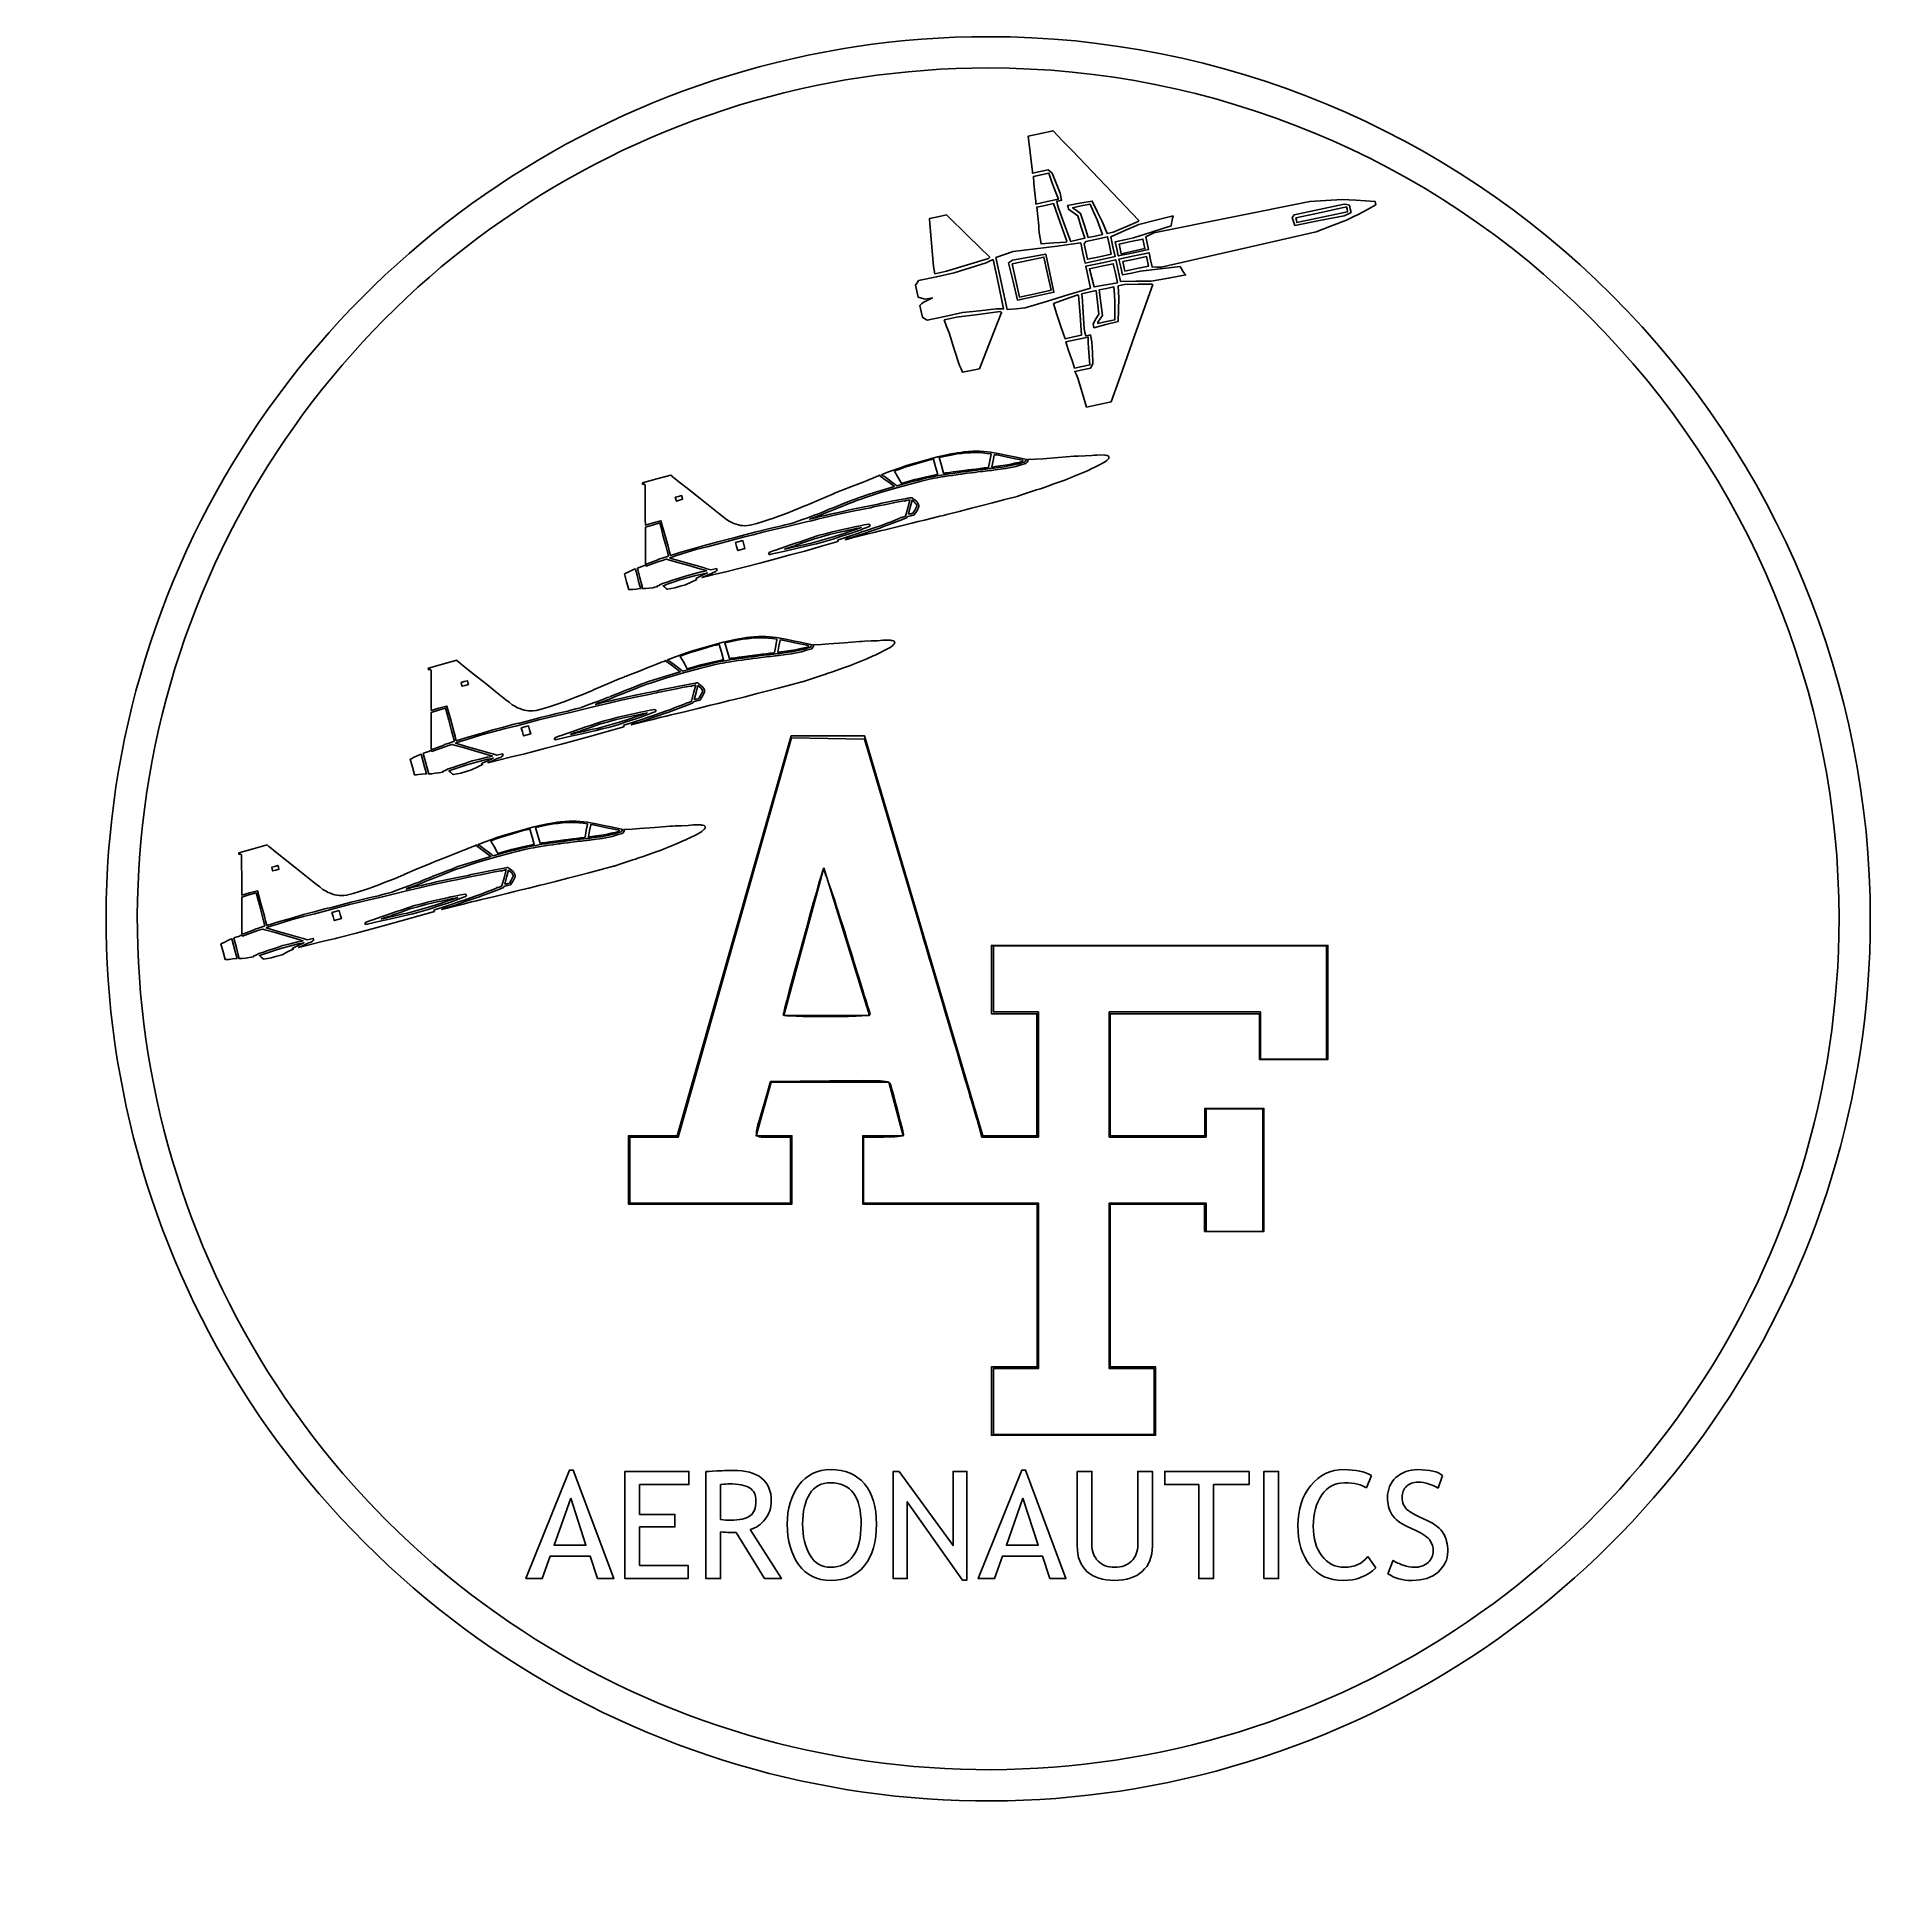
# Model space of a CAD drawing. Extents: x -6 to 156, y -6 to 156.
import ezdxf

# ---------------------------------------------------------------- set-up
doc = ezdxf.new("R2010")
doc.units = 0
doc.layers.add('1', color=7, linetype='CONTINUOUS')

msp = doc.modelspace()

# ---------------------------------------------------------------- linework, layer by layer
at = {"layer": '1', "color": 7}
for points in [[(78.158685, 156.31655)], [(78.158685, 153.544265)], [(81.885565, 146.046199), (81.714075, 147.515299), (82.807945, 147.750229), (83.901795, 147.985149), (84.745255, 147.101129), (85.588705, 146.217099), (88.553146, 143.123869), (91.517596, 140.030619), (91.485096, 139.990719), (91.452696, 139.950819), (90.340596, 139.471339), (89.228506, 138.991849), (88.956836, 138.933549), (88.685166, 138.875149), (88.480746, 139.382199), (88.276326, 139.889249), (87.825816, 140.820939), (87.375316, 141.752619), (86.286416, 141.561679), (85.197495, 141.370739), (85.234695, 141.196969), (85.271895, 141.023189), (85.683365, 140.736239), (86.094826, 140.449249), (86.408926, 139.451539), (86.723026, 138.453839), (86.082536, 138.316279), (85.442025, 138.178709), (85.414725, 138.283059), (85.387425, 138.387409), (84.882325, 139.748109), (84.377225, 141.108829), (84.306525, 141.424219), (84.235925, 141.739639), (84.446575, 141.784939), (84.657255, 141.830239), (84.591755, 142.134739), (84.526255, 142.439229), (84.170015, 143.329739), (83.813755, 144.220239), (83.635705, 144.365649), (83.457635, 144.511059), (82.772625, 144.363939), (82.087615, 144.216819), (82.071915, 144.397069), (82.056215, 144.577329)], [(82.323205, 142.210099), (82.265905, 142.711989), (82.216005, 143.325689), (82.166205, 143.939389), (82.841715, 144.084469), (83.517225, 144.229539), (83.768795, 143.512249), (84.020345, 142.794949), (84.199345, 142.355899), (84.378315, 141.916839), (83.379595, 141.702349), (82.380865, 141.487869), (82.380745, 141.597999), (82.380605, 141.708129)], [(79.603005, 137.004999), (80.360185, 137.269319), (82.320865, 137.518779), (84.281555, 137.768259), (85.317765, 137.903169), (86.353946, 138.038089), (86.545656, 137.145469), (86.737356, 136.252869), (88.071556, 136.539419), (89.405726, 136.825939), (89.215986, 137.709489), (89.026226, 138.593049), (90.267566, 139.140979), (91.508906, 139.688879), (93.022556, 140.066599), (94.536206, 140.444329), (94.491006, 140.241519), (94.445806, 140.038719), (94.412806, 139.797679), (94.379806, 139.556649), (92.705236, 139.025269), (91.030686, 138.493889), (90.222846, 138.321859), (89.415026, 138.149819), (89.550746, 137.517819), (89.686476, 136.885839), (91.020656, 137.172369), (92.354876, 137.458919), (92.234796, 138.017999), (92.114726, 138.577119), (92.474526, 138.754229), (92.834316, 138.931349), (99.741906, 140.317349), (106.649497, 141.703359), (108.078447, 141.791559), (109.507367, 141.879759), (110.122157, 141.852859), (110.736947, 141.825959), (111.595047, 141.764059), (112.453137, 141.702159), (112.483337, 141.561659), (112.513637, 141.421159), (111.756637, 141.012339), (110.999647, 140.603509), (110.450157, 140.326489), (109.900687, 140.049439), (108.561517, 139.543169), (107.222367, 139.036929), (100.354786, 137.464499), (93.487236, 135.892069), (93.086456, 135.905869), (92.685656, 135.919569), (92.550496, 136.548889), (92.415336, 137.178199), (91.081146, 136.891659), (89.746946, 136.605129), (89.897756, 135.902929), (90.048566, 135.200689), (90.855816, 135.375519), (91.663056, 135.550349), (93.408126, 135.753409), (95.153206, 135.956439), (95.282136, 135.750159), (95.411096, 135.543869), (95.535576, 135.377499), (95.660056, 135.211149), (94.124776, 134.934069), (92.589516, 134.656989), (91.232656, 134.646889), (89.875826, 134.636789), (89.670986, 135.590579), (89.466136, 136.544329), (88.131946, 136.257799), (86.797756, 135.971259), (87.004546, 135.008439), (87.211326, 134.045619), (86.211116, 133.743169), (85.210885, 133.440729), (83.320665, 132.863148), (81.430445, 132.285578), (80.631505, 132.215778), (79.832595, 132.145878), (79.339245, 134.442949), (78.845905, 136.740049)], [(82.649065, 139.268229), (82.632065, 139.558419), (82.546665, 140.384879), (82.461265, 141.211329), (83.198885, 141.369749), (83.936515, 141.528159), (84.530565, 139.857179), (85.124625, 138.186179), (85.103525, 138.153679), (85.082425, 138.121079), (83.963495, 138.040179), (82.844535, 137.959279), (82.755135, 138.468559), (82.665735, 138.977859)], [(86.407276, 141.324169), (87.181836, 141.490529), (87.502986, 140.788169), (87.824136, 140.085819), (88.056706, 139.437879), (88.289286, 138.789969), (87.650176, 138.652719), (87.011096, 138.515459), (86.679276, 139.582829), (86.347456, 140.650189), (85.990086, 140.903989), (85.632705, 141.157809)], [(107.526677, 140.014529), (109.712157, 140.441839), (110.011387, 140.587699), (110.310647, 140.733549), (110.239047, 141.066949), (110.167347, 141.400339), (109.926897, 141.437939), (109.686417, 141.475439), (107.474247, 141.000339), (105.262077, 140.525239), (105.183577, 140.403669), (105.104977, 140.282109), (105.223037, 139.934659), (105.341117, 139.587229)], [(73.137065, 138.033419), (72.950075, 140.123589), (72.954075, 140.161489), (72.958075, 140.199389), (73.705695, 140.359959), (74.453345, 140.520529), (76.372015, 138.653379), (78.290675, 136.786239), (78.244775, 136.724339), (78.198775, 136.662539), (76.337065, 136.095849), (74.475355, 135.529179), (73.948595, 135.416469), (73.421855, 135.303789), (73.371455, 135.623559), (73.321055, 135.943329)], [(107.663187, 140.747039), (109.910267, 141.229629), (109.955567, 141.018969), (110.000967, 140.808299), (107.753897, 140.325709), (105.506827, 139.843109), (105.461427, 140.053779), (105.416227, 140.264439)], [(86.739856, 138.065419), (86.813356, 138.179159), (87.773046, 138.385259), (88.732736, 138.591379), (88.898626, 137.818959), (89.064506, 137.046519), (88.011196, 136.820299), (86.957876, 136.594079), (86.812106, 137.272889), (86.666316, 137.951669)], [(90.809676, 138.155909), (91.863006, 138.382139), (91.953506, 137.960799), (92.043906, 137.539469), (90.990596, 137.313269), (89.937296, 137.087049), (89.846796, 137.508369), (89.756296, 137.929689)], [(71.863885, 134.498359), (71.996235, 134.703099), (73.568335, 135.040729), (75.140455, 135.378359), (76.564395, 135.832549), (77.988345, 136.286749), (78.288985, 136.426119), (78.589625, 136.565479), (79.058285, 134.383269), (79.526945, 132.201078), (79.195585, 132.204078), (78.864235, 132.207078), (77.379365, 132.036538), (75.894475, 131.866028), (74.322375, 131.528398), (72.750275, 131.190758), (72.545535, 131.323088), (72.340815, 131.455428), (72.227985, 131.980818), (72.115145, 132.506198), (72.256755, 132.642188), (72.398365, 132.778178), (72.809695, 132.974959), (73.221015, 133.171729), (72.892695, 133.116329), (72.564405, 133.060929), (72.261535, 133.147929), (71.958645, 133.234929), (71.845105, 133.763679), (71.731535, 134.292429)], [(82.369515, 133.331399), (83.984585, 133.678249), (83.622645, 135.363559), (83.260695, 137.048859), (81.786895, 136.774489), (80.313095, 136.500119), (80.139205, 136.386679), (79.965285, 136.273259), (80.359875, 134.628869), (80.754435, 132.984489)], [(81.690855, 136.491339), (83.095285, 136.792969), (83.411985, 135.318319), (83.728705, 133.843669), (82.324265, 133.542059), (80.919845, 133.240429), (80.603155, 134.715079), (80.286455, 136.189709)], [(91.141476, 136.611049), (92.194806, 136.837269), (92.285306, 136.415929), (92.375806, 135.994609), (91.322506, 135.768399), (90.269186, 135.542169), (90.178686, 135.963499), (90.088186, 136.384819)], [(88.185196, 135.976139), (89.245526, 136.203869), (89.427806, 135.355049), (89.610086, 134.506249), (88.583026, 134.328839), (87.555966, 134.151419), (87.340396, 134.949909), (87.124856, 135.748409)], [(85.017355, 133.057289), (86.086176, 133.448589), (86.118676, 133.427489), (86.151176, 133.406389), (86.295606, 131.638838), (86.440056, 129.871268), (85.708255, 129.714118), (84.976475, 129.556948), (84.766485, 130.136278), (84.556485, 130.715578), (84.252515, 131.690678), (83.948535, 132.665768)], [(86.528686, 126.805198), (87.228916, 126.955568), (87.331576, 127.161268), (87.434236, 127.366968), (87.393436, 128.325228), (87.352636, 129.283478), (87.287236, 129.587968), (87.221736, 129.892458), (87.011066, 129.847158), (86.800416, 129.801858), (86.735316, 130.118448), (86.670216, 130.435048), (86.572116, 131.883168), (86.473916, 133.331289), (86.455816, 133.437609), (86.437716, 133.543939), (87.078206, 133.681499), (87.718696, 133.819059), (87.841956, 132.780348), (87.965216, 131.741658), (87.707856, 131.311048), (87.450496, 130.880448), (87.487696, 130.706668), (87.524896, 130.532898), (88.596166, 130.805888), (89.667456, 131.078898), (89.695756, 132.113398), (89.724056, 133.147899), (89.702256, 133.694179), (89.680456, 134.240439), (89.952116, 134.298839), (90.223776, 134.357139), (91.434666, 134.376539), (92.645586, 134.396039), (92.691486, 134.372939), (92.737486, 134.349739), (91.304526, 130.312088), (89.871566, 126.274428), (89.465466, 125.122058), (89.059366, 123.969668), (87.964486, 123.734528), (86.869566, 123.499358), (86.492416, 124.777378), (86.115266, 126.055398), (85.971765, 126.355148), (85.828265, 126.654898)], [(88.074796, 131.307778), (88.286866, 131.602558), (88.144316, 132.741218), (88.001776, 133.879879), (88.643206, 134.017629), (89.284636, 134.155389), (89.338636, 133.469109), (89.392636, 132.782838), (89.387636, 132.010528), (89.382636, 131.238268), (88.632546, 131.077178), (87.882476, 130.916078), (87.872076, 130.964478), (87.861576, 131.012878)], [(74.809905, 131.340978), (75.352425, 131.457918), (77.282625, 131.705628), (79.212865, 131.953308), (79.280065, 131.915708), (79.347365, 131.878108), (78.364515, 129.387828), (77.381685, 126.897528), (76.636725, 126.737538), (75.891765, 126.577548), (75.757555, 126.879308), (75.623335, 127.181028), (75.155235, 128.623168), (74.687135, 130.065288), (74.477195, 130.644598), (74.267245, 131.223928)], [(86.017016, 129.486768), (87.002366, 129.698408), (87.019466, 129.224588), (87.036566, 128.750758), (87.101766, 127.993418), (87.166966, 127.236068), (86.491446, 127.091008), (85.815935, 126.945918), (85.615215, 127.527228), (85.414505, 128.108528), (85.223155, 128.691838), (85.031795, 129.275138)], [(81.032195, 115.690397), (81.206575, 115.746097), (81.826195, 115.950347), (82.445805, 116.154637), (82.663555, 116.225137), (82.881305, 116.295637), (83.432375, 116.490057), (83.983435, 116.684477), (84.329395, 116.805797), (84.675365, 116.927127), (84.944165, 117.027127), (85.212965, 117.127127), (85.499855, 117.247028), (85.786765, 117.366918), (86.369976, 117.615408), (86.953186, 117.863888), (87.120116, 117.945788), (87.287056, 118.027688), (87.414906, 118.079788), (87.542776, 118.131888), (87.971966, 118.360198), (88.401166, 118.588518), (88.539266, 118.683818), (88.677366, 118.779118), (88.757566, 118.863118), (88.837766, 118.947118), (88.846766, 119.025218), (88.855766, 119.103318), (88.808366, 119.150418), (88.760966, 119.197418), (88.630156, 119.221118), (88.499336, 119.244818), (88.495336, 119.259218), (88.491336, 119.273718), (87.796326, 119.250018), (87.563886, 119.231018), (87.331446, 119.212018), (86.751436, 119.187018), (86.171406, 119.162018), (85.953295, 119.149818), (85.735185, 119.137618), (84.374175, 119.030748), (83.013165, 118.923878), (82.359095, 118.881978), (81.705035, 118.840178), (81.674435, 118.843178), (81.643835, 118.846178), (81.671035, 118.799178), (81.698235, 118.752078), (81.602935, 118.625688), (81.507635, 118.499308), (81.050295, 118.368818), (80.592945, 118.238298), (80.154745, 118.148498), (79.716555, 118.058698), (79.465405, 118.021898), (79.214245, 117.985198), (78.995615, 117.959398), (78.777005, 117.933598), (78.616445, 117.912798), (78.455875, 117.891998), (78.362375, 117.885998), (78.268875, 117.879998), (78.074485, 117.852598), (77.880105, 117.825298), (77.685735, 117.803398), (77.491365, 117.781498), (77.249385, 117.748798), (77.007405, 117.716098), (76.651015, 117.672998), (76.294635, 117.629898), (76.123035, 117.606098), (75.951435, 117.582298), (75.813745, 117.564698), (75.676025, 117.547098), (75.333325, 117.497698), (74.990615, 117.448398), (74.636935, 117.395798), (74.283235, 117.343198), (74.090165, 117.311198), (73.897055, 117.279298), (73.648845, 117.232297), (73.400615, 117.185197), (73.119645, 117.127897), (72.838675, 117.070597), (72.259745, 116.932167), (71.680795, 116.793737), (70.151434, 116.359937), (68.622074, 115.926137), (67.914994, 115.694947), (67.207914, 115.463747), (66.894774, 115.352467), (66.581624, 115.241177), (66.324264, 115.142777), (66.066904, 115.044377), (65.842054, 114.957077), (65.617214, 114.869777), (64.891624, 114.578377), (64.166054, 114.286967), (63.974344, 114.208567), (63.782624, 114.130167), (63.569204, 114.044567), (63.355774, 113.958967), (63.119794, 113.869067), (62.883804, 113.779167), (62.645864, 113.696167), (62.407914, 113.613167), (62.380114, 113.585367), (62.352314, 113.557567), (62.594374, 113.626167), (62.836434, 113.694767), (63.271734, 113.794767), (63.707034, 113.894767), (64.153324, 113.997947), (64.599614, 114.101127), (65.169854, 114.228327), (65.740124, 114.355527), (65.885464, 114.388027), (66.030814, 114.420527), (66.312744, 114.474427), (66.594664, 114.528427), (66.897974, 114.590827), (67.201274, 114.653327), (67.515524, 114.719127), (67.829764, 114.784927), (68.121634, 114.845727), (68.413514, 114.906527), (68.727824, 114.972027), (69.042124, 115.037527), (69.334124, 115.097827), (69.626124, 115.158127), (70.236264, 115.270587), (70.846415, 115.383037), (71.024975, 115.424037), (71.203555, 115.465137), (71.295455, 115.468137), (71.387355, 115.471137), (71.456155, 115.423737), (71.524955, 115.376337), (71.676815, 115.253167), (71.828685, 115.130007), (71.898285, 115.020667), (71.967885, 114.911317), (71.988285, 114.839717), (72.008685, 114.768117), (72.003685, 114.708817), (71.998685, 114.649517), (71.911485, 114.469797), (71.824185, 114.290067), (71.712645, 114.124477), (71.601115, 113.958877), (71.305245, 113.874377), (71.009375, 113.789977), (70.992675, 113.752177), (70.976075, 113.714377), (70.769025, 113.629877), (70.561995, 113.545377), (70.326394, 113.454077), (70.090804, 113.362777), (69.855204, 113.271477), (69.619614, 113.180177), (69.372964, 113.085977), (69.126314, 112.991777), (68.835574, 112.885347), (68.544824, 112.778917), (67.850664, 112.544127), (67.156514, 112.309327), (66.796484, 112.183057), (66.436464, 112.056797), (66.011404, 111.933467), (65.586334, 111.810167), (65.547234, 111.780267), (65.508234, 111.750267), (66.095354, 111.901717), (66.682464, 112.053177), (67.414484, 112.238697), (68.146494, 112.424227), (68.592544, 112.528197), (69.038594, 112.632187), (70.216714, 112.921507), (71.394825, 113.210817), (71.962015, 113.348777), (72.529205, 113.486727), (73.206525, 113.655497), (73.883835, 113.824277), (74.194805, 113.901577), (74.505765, 113.978877), (75.592785, 114.254027), (76.679795, 114.529167), (77.610165, 114.769767), (78.540535, 115.010367), (79.635395, 115.299697), (80.730235, 115.589117), (80.795035, 115.612217), (80.859735, 115.635317)], [(81.462405, 118.743888), (81.541205, 118.858468), (80.625445, 119.049818), (79.709675, 119.241178), (79.192635, 119.344228), (78.675605, 119.447258), (78.377715, 119.490858), (78.079815, 119.534458), (77.750685, 119.562458), (77.421555, 119.590458), (77.113695, 119.586458), (76.805825, 119.582458), (76.409985, 119.551458), (76.014145, 119.520458), (75.726565, 119.486358), (75.438985, 119.452258), (75.077715, 119.384558), (74.716445, 119.316858), (74.188745, 119.207278), (73.661035, 119.097698), (72.296985, 118.709738), (70.932945, 118.321788), (70.394085, 118.126248), (69.855234, 117.930688), (69.336954, 117.746428), (68.818664, 117.562158), (68.772164, 117.537358), (68.725664, 117.512558), (68.732664, 117.489858), (68.739664, 117.467158), (68.833964, 117.418058), (68.928264, 117.368958), (69.332534, 117.068067), (69.736784, 116.767177), (69.902824, 116.642107), (70.068864, 116.517047), (70.684955, 116.692827), (71.301055, 116.868617), (71.945085, 117.029017), (72.589085, 117.189487), (72.925825, 117.259788), (73.262565, 117.330088), (73.827985, 117.432518), (74.393415, 117.534948), (74.713545, 117.580048), (75.033685, 117.625148), (75.216355, 117.651848), (75.399005, 117.678548), (75.558995, 117.701348), (75.718995, 117.724148), (75.879075, 117.746648), (76.039165, 117.769148), (76.257405, 117.796148), (76.475655, 117.823148), (77.004185, 117.888148), (77.532715, 117.953148), (77.670525, 117.970348), (77.808335, 117.987548), (77.968465, 118.009848), (78.128605, 118.032148), (78.283425, 118.052348), (78.438235, 118.072548), (78.545915, 118.079548), (78.653625, 118.086548), (79.046875, 118.137648), (79.440145, 118.188748), (79.599785, 118.212748), (79.759425, 118.236748), (80.296575, 118.354968), (80.833705, 118.473188), (81.109155, 118.551388), (81.384605, 118.629588)], [(73.097965, 117.404008), (72.695585, 117.313708), (72.183095, 117.192437), (71.670615, 117.071167), (71.071785, 116.899837), (70.472955, 116.728507), (70.440155, 116.784507), (70.407355, 116.840507), (70.131824, 117.332748), (69.856304, 117.824988), (69.868404, 117.833988), (69.880504, 117.842988), (70.321124, 118.007698), (70.761735, 118.172398), (71.776745, 118.474168), (72.791745, 118.776008), (73.048255, 118.832208), (73.304755, 118.888408), (73.499395, 118.206428), (73.694035, 117.524448), (73.597135, 117.509648), (73.500235, 117.494848)], [(77.789355, 118.104218), (77.454695, 118.057518), (77.076435, 118.007718), (76.698175, 117.957918), (76.560085, 117.941818), (76.421985, 117.925718), (75.996445, 117.874918), (75.570895, 117.824118), (75.308095, 117.786518), (75.045285, 117.748918), (74.724705, 117.705418), (74.404115, 117.661918), (74.306815, 117.648818), (74.209415, 117.635718), (74.011585, 118.328928), (73.813745, 119.022138), (74.098365, 119.087538), (74.382975, 119.152938), (74.890735, 119.249038), (75.398495, 119.345138), (75.793985, 119.389438), (76.189485, 119.433738), (76.571855, 119.456038), (76.954235, 119.478338), (77.303185, 119.464238), (77.652125, 119.450038), (78.029805, 119.397738), (78.407475, 119.345438), (78.410475, 119.336438), (78.413475, 119.327438), (78.304765, 118.749508), (78.196055, 118.171608), (78.160455, 118.161508), (78.124955, 118.151408)], [(80.523635, 118.514208), (80.063545, 118.417708), (79.859355, 118.383108), (79.655155, 118.348508), (79.221295, 118.285108), (78.787435, 118.221708), (78.655805, 118.203708), (78.524185, 118.185708), (78.507485, 118.194708), (78.490785, 118.203708), (78.594265, 118.734518), (78.697745, 119.265328), (78.722545, 119.272328), (78.747345, 119.279328), (78.909495, 119.252928), (79.071635, 119.226528), (80.140155, 119.003858), (81.208685, 118.781198), (81.215685, 118.757898), (81.222685, 118.734598), (81.203885, 118.700698), (81.185085, 118.666798), (81.084955, 118.638398), (80.984825, 118.610098)], [(61.046834, 113.289797), (61.066534, 113.303797), (61.617264, 113.499397), (62.168004, 113.694997), (62.683664, 113.888467), (63.199324, 114.081937), (63.413084, 114.166437), (63.626844, 114.250937), (63.678644, 114.277837), (63.730444, 114.304737), (64.072964, 114.438107), (64.415484, 114.571477), (64.809754, 114.731907), (65.204014, 114.892337), (65.439914, 114.982537), (65.675834, 115.072737), (66.029054, 115.210297), (66.382264, 115.347847), (66.661804, 115.451877), (66.941334, 115.555917), (67.517624, 115.745317), (68.093924, 115.934707), (68.969664, 116.195057), (69.845404, 116.455417), (69.848404, 116.462417), (69.851404, 116.469417), (69.385514, 116.812177), (68.919604, 117.154937), (68.757954, 117.269698), (68.596294, 117.384448), (68.583394, 117.429648), (68.570494, 117.474848), (68.535194, 117.452948), (68.499894, 117.431048), (68.382564, 117.383748), (68.265254, 117.336448), (68.167254, 117.297648), (68.069354, 117.258848), (67.879784, 117.179947), (67.690204, 117.101147), (67.380504, 116.977807), (67.070804, 116.854477), (66.139104, 116.493487), (65.207424, 116.132487), (65.078904, 116.082687), (64.950394, 116.032887), (64.865794, 115.995887), (64.781194, 115.958887), (64.610724, 115.889487), (64.440244, 115.820087), (63.337904, 115.348617), (62.235564, 114.877137), (62.076454, 114.809537), (61.917344, 114.742037), (61.567014, 114.594347), (61.216694, 114.446647), (60.498914, 114.169587), (59.781134, 113.892517), (59.696034, 113.857217), (59.610934, 113.822017), (59.372434, 113.740917), (59.133924, 113.659817), (58.677994, 113.507047), (58.222084, 113.354277), (57.647204, 113.189777), (57.072334, 113.025287), (56.832414, 113.006087), (56.592504, 112.986887), (56.408364, 113.003587), (56.224224, 113.020287), (56.029114, 113.070487), (55.834004, 113.120687), (55.636324, 113.196487), (55.438644, 113.272287), (55.202954, 113.401347), (54.967254, 113.530417), (54.685223, 113.759147), (54.403213, 113.987887), (53.523083, 114.688167), (52.642953, 115.388447), (51.628633, 116.193137), (50.614293, 116.997837), (50.403053, 117.163517), (50.191803, 117.329208), (50.119903, 117.403908), (50.048003, 117.478508), (48.791813, 117.126017), (47.535623, 116.773527), (47.518923, 116.735427), (47.502223, 116.697327), (47.547623, 116.672027), (47.593023, 116.646727), (47.645623, 116.661827), (47.698323, 116.676927), (47.734623, 116.639427), (47.770923, 116.601927), (47.771183, 116.144427), (47.771453, 115.686917), (47.774453, 114.748127), (47.777453, 113.809347), (47.780453, 113.465317), (47.783453, 113.121277), (47.782993, 113.079777), (47.782543, 113.038277), (48.473953, 113.229597), (49.165363, 113.420907), (49.480563, 112.297737), (49.795753, 111.174587), (49.900123, 110.758787), (50.004493, 110.342987), (50.469153, 110.493037), (50.933813, 110.643097), (52.088553, 110.972647), (53.243293, 111.302197), (54.193723, 111.555807), (55.144174, 111.809417), (55.378304, 111.864217), (55.612424, 111.919017), (56.165624, 112.064267), (56.718834, 112.209527), (57.472854, 112.401257), (58.226874, 112.592997), (58.918084, 112.754777), (59.609294, 112.916577), (59.887564, 112.983377), (60.165844, 113.050177), (60.597104, 113.164297), (61.028364, 113.278417)], [(50.483033, 115.340827), (50.435933, 115.505787), (50.710873, 115.584187), (50.985813, 115.662587), (51.032913, 115.497617), (51.080013, 115.332647), (50.805073, 115.254247), (50.530143, 115.175847)], [(64.839654, 111.642107), (64.829354, 111.704607), (64.946114, 111.753907), (65.062874, 111.803207), (65.792754, 112.037827), (66.522644, 112.272467), (67.000674, 112.431077), (67.478714, 112.589687), (68.052014, 112.789597), (68.625294, 112.989487), (68.915764, 113.096897), (69.206224, 113.204327), (69.559824, 113.340527), (69.913434, 113.476717), (70.126554, 113.563417), (70.339704, 113.650117), (70.360305, 113.680217), (70.381005, 113.710217), (70.447805, 113.707217), (70.514605, 113.704217), (70.677105, 113.774717), (70.839615, 113.845217), (71.031225, 114.555477), (71.222825, 115.265737), (71.135025, 115.260737), (71.047225, 115.255737), (70.914335, 115.206937), (70.781455, 115.158137), (70.755755, 115.172437), (70.729955, 115.186737), (70.381325, 115.123237), (70.032674, 115.059837), (69.773554, 115.009337), (69.514424, 114.958837), (69.222564, 114.897937), (68.930694, 114.837137), (68.616194, 114.772337), (68.301684, 114.707537), (68.010034, 114.646037), (67.718384, 114.584537), (66.943704, 114.423517), (66.169024, 114.262507), (65.741494, 114.176907), (65.313984, 114.091307), (64.911814, 114.000207), (64.509644, 113.909207), (64.030474, 113.796237), (63.551304, 113.683267), (63.027934, 113.558507), (62.504554, 113.433727), (62.025264, 113.321187), (61.545974, 113.208657), (60.243974, 112.895007), (58.941974, 112.581357), (58.572804, 112.499757), (58.203614, 112.418157), (57.328394, 112.192697), (56.453174, 111.967237), (55.358044, 111.678817), (54.262933, 111.390407), (53.251783, 111.129287), (52.240633, 110.868177), (51.588423, 110.664937), (50.936213, 110.461697), (50.452373, 110.306157), (49.968513, 110.150627), (49.960513, 110.136027), (49.952513, 110.121527), (50.800343, 109.878017), (51.648183, 109.634507), (52.269743, 109.456937), (52.891293, 109.279357), (53.237993, 109.178887), (53.584713, 109.078407), (53.845063, 109.135407), (54.105423, 109.192407), (54.127323, 109.115707), (54.149123, 109.039007), (54.107423, 109.018407), (54.065723, 108.997807), (54.040823, 108.959807), (54.016023, 108.921807), (53.909543, 108.878207), (53.803063, 108.834607), (53.633203, 108.763007), (53.463343, 108.691407), (53.286133, 108.603907), (53.108923, 108.516407), (53.010623, 108.485707), (52.912323, 108.455007), (52.861823, 108.423507), (52.811323, 108.392007), (53.277663, 108.508257), (53.744013, 108.624497), (54.910914, 108.911427), (56.077824, 109.198347), (56.301154, 109.249247), (56.524494, 109.300147), (57.927354, 109.677127), (59.330214, 110.054107), (60.623054, 110.399827), (61.915904, 110.745537), (63.382784, 111.163507), (64.849674, 111.581477)], [(71.649905, 114.370657), (71.807525, 114.647557), (71.822025, 114.717557), (71.836525, 114.787557), (71.769725, 114.892997), (71.702925, 114.998437), (71.558395, 115.118917), (71.413865, 115.239387), (71.251955, 114.627087), (71.090035, 114.014787), (71.194125, 114.028787), (71.298215, 114.042787), (71.395315, 114.068487), (71.492415, 114.094187)], [(48.417713, 109.783897), (48.892933, 109.952397), (48.931233, 109.984697), (48.969533, 110.016997), (49.361703, 110.143097), (49.753863, 110.269237), (49.797263, 110.295037), (49.840563, 110.320937), (49.592563, 111.241187), (49.344553, 112.161447), (49.205223, 112.698867), (49.065873, 113.236287), (48.423663, 113.046987), (47.781453, 112.857697), (47.783453, 112.667947), (47.785453, 112.478187), (47.788453, 111.337307), (47.791453, 110.196427), (47.793453, 109.895257), (47.795453, 109.594087), (47.799453, 109.581487), (47.803453, 109.568987), (47.874053, 109.592487), (47.944653, 109.615887)], [(62.933044, 111.389707), (62.387664, 111.258727), (61.762564, 111.115347), (61.137464, 110.971957), (60.021744, 110.714007), (58.906034, 110.456067), (58.824434, 110.450067), (58.742834, 110.444067), (58.718834, 110.501867), (58.694834, 110.559667), (58.749934, 110.601367), (58.805034, 110.643067), (59.096304, 110.747647), (59.387584, 110.852227), (59.810064, 110.997117), (60.232554, 111.142017), (60.655034, 111.286857), (61.077554, 111.431697), (61.489684, 111.571167), (61.901824, 111.710647), (62.499434, 111.908717), (63.097024, 112.106787), (63.727544, 112.272847), (64.358074, 112.438897), (64.749494, 112.525997), (65.140914, 112.612997), (65.554314, 112.706397), (65.967714, 112.799797), (66.314804, 112.875497), (66.661894, 112.951197), (66.921224, 113.000997), (67.180554, 113.050797), (67.385234, 113.083797), (67.589904, 113.116797), (67.623804, 113.102297), (67.657704, 113.087797), (67.672404, 113.036197), (67.687104, 112.984597), (67.654504, 112.952997), (67.621904, 112.921397), (67.419604, 112.838797), (67.217304, 112.756197), (67.056034, 112.696097), (66.894784, 112.635997), (66.365104, 112.449957), (65.835444, 112.263907), (65.159944, 112.046997), (64.484474, 111.830107), (64.398374, 111.798207), (64.312274, 111.766307), (63.895594, 111.642717), (63.478924, 111.519117)], [(65.016524, 112.173937), (65.484484, 112.326197), (65.960874, 112.490557), (66.437274, 112.654917), (66.674804, 112.739417), (66.912344, 112.823917), (66.687844, 112.777017), (66.463344, 112.730117), (66.127204, 112.657717), (65.791074, 112.585317), (65.443934, 112.509817), (65.096774, 112.434317), (64.594494, 112.319027), (64.092194, 112.203727), (63.388004, 112.004107), (62.683804, 111.804467), (61.892244, 111.535927), (61.100664, 111.267387), (61.062664, 111.233887), (61.024664, 111.200387), (60.913624, 111.172687), (60.802594, 111.144987), (60.478334, 111.036537), (60.154074, 110.928097), (60.149074, 110.918097), (60.144074, 110.908097), (60.484134, 110.989797), (60.824174, 111.071497), (61.270554, 111.174367), (61.716914, 111.277237), (62.097224, 111.361537), (62.477524, 111.445837), (63.513464, 111.733217), (64.549424, 112.020577)], [(55.870114, 111.133847), (55.769674, 111.485767), (56.088604, 111.576767), (56.407534, 111.667767), (56.507964, 111.315847), (56.608394, 110.963937), (56.289474, 110.872937), (55.970544, 110.781937)], [(47.277793, 107.735677), (47.188293, 108.049547), (47.047393, 108.598047), (46.906483, 109.146547), (46.822283, 109.122547), (46.738083, 109.098547), (46.610413, 109.038947), (46.482743, 108.979447), (46.273303, 108.879947), (46.063833, 108.780447), (45.997233, 108.747047), (45.930733, 108.713647), (46.121613, 108.019717), (46.312513, 107.325797), (46.488393, 107.334797), (46.664263, 107.343797), (46.963333, 107.379297), (47.262433, 107.414797), (47.314833, 107.418797), (47.367233, 107.422797)], [(48.816683, 107.594167), (48.809683, 107.618167), (48.888483, 107.654767), (48.967283, 107.691367), (49.134443, 107.772367), (49.301603, 107.853367), (49.701773, 107.993087), (50.101923, 108.132887), (50.765103, 108.344927), (51.428253, 108.556977), (52.084843, 108.721387), (52.741443, 108.885777), (52.976233, 108.938177), (53.211023, 108.990577), (53.118723, 109.022477), (53.026423, 109.054377), (52.327073, 109.254487), (51.627733, 109.454607), (50.734263, 109.709757), (49.840823, 109.964897), (49.737923, 109.996097), (49.635043, 110.027197), (49.308333, 109.917707), (48.981613, 109.808227), (48.657293, 109.694417), (48.332973, 109.580617), (48.088933, 109.493617), (47.844893, 109.406617), (47.817793, 109.452417), (47.790693, 109.498317), (47.681923, 109.453717), (47.573153, 109.409117), (47.367843, 109.336717), (47.162543, 109.264317), (47.119043, 109.241817), (47.075543, 109.219317), (47.305743, 108.362847), (47.535873, 107.506367), (47.535413, 107.455567), (47.534963, 107.404767), (47.681753, 107.418367), (47.828553, 107.431967), (48.131963, 107.462167), (48.435373, 107.492367), (48.629623, 107.531167), (48.823873, 107.569967)], [(51.845013, 107.995237), (52.339023, 108.233327), (52.303823, 108.265127), (52.268623, 108.296927), (52.284523, 108.322527), (52.300423, 108.348127), (52.792893, 108.581207), (53.285343, 108.814297), (53.039013, 108.760597), (52.792673, 108.706897), (52.126723, 108.539957), (51.460773, 108.373037), (50.850283, 108.178427), (50.239813, 107.983817), (49.794393, 107.827497), (49.348983, 107.671167), (49.509053, 107.529087), (49.669133, 107.386997), (49.709933, 107.377997), (49.750733, 107.368997), (50.076083, 107.424297), (50.401433, 107.479597), (50.876113, 107.618417), (51.350783, 107.757237)], [(62.055984, 99.275876), (62.230354, 99.331576), (62.849984, 99.535816), (63.469594, 99.740116), (63.687334, 99.810616), (63.905084, 99.881116), (64.456154, 100.075536), (65.007214, 100.269956), (65.353184, 100.391276), (65.699144, 100.512606), (65.967944, 100.612606), (66.236754, 100.712606), (66.523644, 100.832516), (66.810544, 100.952406), (67.393764, 101.200886), (67.976974, 101.449366), (68.143894, 101.531266), (68.310834, 101.613167), (68.438694, 101.665267), (68.566554, 101.717367), (68.995744, 101.945687), (69.424944, 102.173997), (69.563044, 102.269297), (69.701144, 102.364597), (69.781344, 102.448597), (69.861544, 102.532597), (69.870544, 102.610697), (69.879544, 102.688797), (69.832144, 102.735897), (69.784744, 102.782997), (69.653934, 102.806697), (69.523114, 102.830397), (69.519114, 102.844797), (69.515114, 102.859297), (68.820104, 102.835497), (68.587654, 102.816497), (68.355224, 102.797497), (67.775214, 102.772497), (67.195184, 102.747497), (66.977074, 102.735297), (66.758964, 102.723097), (65.397944, 102.616217), (64.036944, 102.509347), (63.382874, 102.467547), (62.728814, 102.425747), (62.698214, 102.428747), (62.667614, 102.431747), (62.694814, 102.384647), (62.722014, 102.337647), (62.626714, 102.211257), (62.531414, 102.084867), (62.074074, 101.954377), (61.616724, 101.823867), (61.178524, 101.734067), (60.740324, 101.644267), (60.489174, 101.607467), (60.238014, 101.570766), (60.019394, 101.544966), (59.800784, 101.519166), (59.640214, 101.498366), (59.479654, 101.477566), (59.386154, 101.471566), (59.292654, 101.465566), (59.098264, 101.438266), (58.903884, 101.410866), (58.709514, 101.388966), (58.515144, 101.367066), (58.273164, 101.334366), (58.031184, 101.301666), (57.674794, 101.258566), (57.318414, 101.215466), (57.146814, 101.191666), (56.975214, 101.167866), (56.837514, 101.150266), (56.699814, 101.132666), (56.357104, 101.083266), (56.014394, 101.033966), (55.660714, 100.981366), (55.307014, 100.928766), (55.113944, 100.896766), (54.920834, 100.864866), (54.672623, 100.817866), (54.424393, 100.770766), (54.143423, 100.713466), (53.862463, 100.656166), (53.283523, 100.517736), (52.704573, 100.379306), (51.175213, 99.945506), (49.645853, 99.511706), (48.938773, 99.280516), (48.231693, 99.049316), (47.918553, 98.938036), (47.605403, 98.826746), (47.348043, 98.728346), (47.090683, 98.629946), (46.865833, 98.542646), (46.640993, 98.455346), (45.915413, 98.163956), (45.189833, 97.872546), (44.998123, 97.794146), (44.806393, 97.715746), (44.592983, 97.630146), (44.379543, 97.544546), (44.143573, 97.454646), (43.907583, 97.364746), (43.669643, 97.281746), (43.431693, 97.198746), (43.403893, 97.170946), (43.376093, 97.143146), (43.618163, 97.211746), (43.860223, 97.280346), (44.295513, 97.380346), (44.730823, 97.480346), (45.177113, 97.583526), (45.623393, 97.686706), (46.193643, 97.813896), (46.763903, 97.941096), (46.909243, 97.973596), (47.054593, 98.006096), (47.336523, 98.059996), (47.618453, 98.113996), (47.921763, 98.176496), (48.225063, 98.238896), (48.539303, 98.304696), (48.853543, 98.370496), (49.145413, 98.431296), (49.437303, 98.492096), (49.751613, 98.557596), (50.065903, 98.623096), (50.357913, 98.683496), (50.649913, 98.743796), (51.260053, 98.856246), (51.870193, 98.968706), (52.048763, 99.009706), (52.227333, 99.050806), (52.319233, 99.053806), (52.411133, 99.056806), (52.479933, 99.009406), (52.548733, 98.962006), (52.700603, 98.838836), (52.852473, 98.715676), (52.922073, 98.606336), (52.991673, 98.496986), (53.012073, 98.425386), (53.032473, 98.353786), (53.027473, 98.294486), (53.022473, 98.235186), (52.935273, 98.055456), (52.847973, 97.875736), (52.736433, 97.710146), (52.624903, 97.544546), (52.329033, 97.460046), (52.033173, 97.375646), (52.016573, 97.337846), (51.999973, 97.300046), (51.792933, 97.215546), (51.585893, 97.131046), (51.350293, 97.039746), (51.114713, 96.948446), (50.879103, 96.857146), (50.643513, 96.765846), (50.396863, 96.671646), (50.150213, 96.577346), (49.859483, 96.470916), (49.568733, 96.364496), (48.874563, 96.129696), (48.180413, 95.894896), (47.820383, 95.768636), (47.460363, 95.642366), (47.035303, 95.519046), (46.610233, 95.395736), (46.571133, 95.365736), (46.532133, 95.335836), (47.119243, 95.487286), (47.706353, 95.638746), (48.438363, 95.824266), (49.170383, 96.009796), (49.616433, 96.113766), (50.062483, 96.217746), (51.240603, 96.507066), (52.418713, 96.796386), (52.985903, 96.934336), (53.553083, 97.072286), (54.230413, 97.241056), (54.907724, 97.409836), (55.218694, 97.487136), (55.529654, 97.564436), (56.616674, 97.839586), (57.703684, 98.114726), (58.634054, 98.355326), (59.564424, 98.595926), (60.659284, 98.885266), (61.754124, 99.174676), (61.818924, 99.197776), (61.883624, 99.220876)], [(62.486184, 102.329367), (62.564984, 102.443937), (61.649214, 102.635287), (60.733444, 102.826647), (60.216414, 102.929697), (59.699374, 103.032727), (59.401484, 103.076327), (59.103594, 103.119927), (58.774454, 103.147927), (58.445324, 103.175927), (58.137464, 103.171927), (57.829604, 103.167927), (57.433754, 103.136927), (57.037914, 103.105927), (56.750334, 103.071827), (56.462764, 103.037727), (56.101484, 102.970027), (55.740224, 102.902327), (55.212514, 102.792757), (54.684813, 102.683167), (53.320763, 102.295217), (51.956713, 101.907267), (51.417863, 101.711727), (50.879013, 101.516166), (50.360723, 101.331896), (49.842433, 101.147636), (49.795933, 101.122836), (49.749433, 101.098036), (49.756433, 101.075336), (49.763433, 101.052636), (49.857733, 101.003536), (49.952033, 100.954436), (50.356303, 100.653546), (50.760563, 100.352666), (50.926593, 100.227596), (51.092623, 100.102536), (51.708723, 100.278316), (52.324823, 100.454096), (52.968853, 100.614506), (53.612853, 100.774976), (53.949603, 100.845276), (54.286333, 100.915576), (54.851754, 101.018016), (55.417184, 101.120446), (55.737314, 101.165546), (56.057454, 101.210646), (56.240124, 101.237346), (56.422774, 101.264046), (56.582764, 101.286846), (56.742764, 101.309546), (56.902854, 101.332046), (57.062934, 101.354546), (57.281174, 101.381546), (57.499424, 101.408546), (58.027954, 101.473546), (58.556484, 101.538646), (58.694294, 101.555846), (58.832104, 101.573046), (58.992234, 101.595346), (59.152374, 101.617647), (59.307194, 101.637847), (59.461994, 101.658047), (59.569694, 101.665047), (59.677394, 101.672047), (60.070644, 101.723147), (60.463914, 101.774247), (60.623554, 101.798247), (60.783194, 101.822247), (61.320344, 101.940467), (61.857474, 102.058677), (62.132924, 102.136877), (62.408374, 102.215077)], [(54.121743, 100.989476), (53.719373, 100.899176), (53.206873, 100.777916), (52.694403, 100.656646), (52.095563, 100.485306), (51.496743, 100.313986), (51.463943, 100.369986), (51.431143, 100.425986), (51.155613, 100.918226), (50.880093, 101.410476), (50.892193, 101.419476), (50.904293, 101.428476), (51.344903, 101.593186), (51.785523, 101.757887), (52.800523, 102.059667), (53.815523, 102.361497), (54.072033, 102.417697), (54.328543, 102.473897), (54.523173, 101.791917), (54.717814, 101.109936), (54.620913, 101.095136), (54.524013, 101.080336)], [(58.813134, 101.689687), (58.478474, 101.642987), (58.100214, 101.593186), (57.721954, 101.543386), (57.583864, 101.527286), (57.445774, 101.511086), (57.020224, 101.460286), (56.594674, 101.409486), (56.331874, 101.371786), (56.069074, 101.334086), (55.748484, 101.290586), (55.427904, 101.247086), (55.330504, 101.233986), (55.233204, 101.220886), (55.035364, 101.914087), (54.837524, 102.607297), (55.122144, 102.672697), (55.406764, 102.738097), (55.914524, 102.834197), (56.422274, 102.930297), (56.817764, 102.974597), (57.213264, 103.018897), (57.595644, 103.041197), (57.978014, 103.063497), (58.326964, 103.049397), (58.675914, 103.035197), (59.053584, 102.982897), (59.431264, 102.930597), (59.434264, 102.921597), (59.437264, 102.912597), (59.328544, 102.334667), (59.219834, 101.756767), (59.184234, 101.746667), (59.148734, 101.736567)], [(61.547424, 102.099677), (61.087324, 102.003177), (60.883134, 101.968577), (60.678934, 101.933977), (60.245074, 101.870577), (59.811214, 101.807177), (59.679584, 101.789177), (59.547974, 101.771177), (59.531274, 101.780177), (59.514574, 101.789177), (59.618054, 102.319987), (59.721534, 102.850797), (59.746334, 102.857797), (59.771134, 102.864797), (59.933284, 102.838397), (60.095434, 102.812097), (61.163954, 102.589437), (62.232484, 102.366767), (62.239484, 102.343467), (62.246484, 102.320167), (62.227684, 102.286267), (62.208884, 102.252367), (62.108754, 102.223967), (62.008624, 102.195567)], [(42.070613, 96.875276), (42.090313, 96.889276), (42.641043, 97.084876), (43.191783, 97.280476), (43.707443, 97.473956), (44.223113, 97.667426), (44.436863, 97.751826), (44.650623, 97.836326), (44.702423, 97.863226), (44.754223, 97.890126), (45.096753, 98.023496), (45.439273, 98.156866), (45.833533, 98.317296), (46.227803, 98.477726), (46.463693, 98.567926), (46.699623, 98.658126), (47.052833, 98.795686), (47.406053, 98.933246), (47.685583, 99.037276), (47.965123, 99.141306), (48.541413, 99.330706), (49.117703, 99.520096), (49.993443, 99.780446), (50.869193, 100.040806), (50.872193, 100.047806), (50.875193, 100.054806), (50.409303, 100.397566), (49.943393, 100.740326), (49.781733, 100.855086), (49.620073, 100.969836), (49.607173, 101.015036), (49.594273, 101.060236), (49.558973, 101.038336), (49.523673, 101.016436), (49.406343, 100.969136), (49.289023, 100.921836), (49.191123, 100.883036), (49.093223, 100.844236), (48.903643, 100.765436), (48.714073, 100.686536), (48.404363, 100.563206), (48.094663, 100.439866), (47.162973, 100.078876), (46.231283, 99.717886), (46.102763, 99.668086), (45.974263, 99.618286), (45.889663, 99.581286), (45.805063, 99.544286), (45.634593, 99.474886), (45.464103, 99.405486), (44.361773, 98.934006), (43.259423, 98.462526), (43.100323, 98.394926), (42.941213, 98.327326), (42.590873, 98.179636), (42.240553, 98.031936), (41.522773, 97.754876), (40.804993, 97.477816), (40.719893, 97.442516), (40.634793, 97.407316), (40.396283, 97.326216), (40.157783, 97.245116), (39.701853, 97.092356), (39.245943, 96.939586), (38.671052, 96.775086), (38.096182, 96.610596), (37.856262, 96.591396), (37.616352, 96.572196), (37.432212, 96.588896), (37.248072, 96.605596), (37.052962, 96.655796), (36.857862, 96.705996), (36.660182, 96.781796), (36.462492, 96.857596), (36.226802, 96.986656), (35.991112, 97.115716), (35.709082, 97.344456), (35.427062, 97.573196), (34.546932, 98.273476), (33.666812, 98.973756), (32.652482, 99.778446), (31.638152, 100.583146), (31.426902, 100.748826), (31.215662, 100.914506), (31.143762, 100.989206), (31.071862, 101.063806), (29.815662, 100.711316), (28.559472, 100.358816), (28.542772, 100.320716), (28.526072, 100.282616), (28.571472, 100.257316), (28.616872, 100.232016), (28.669572, 100.247116), (28.722172, 100.262216), (28.758472, 100.224716), (28.794772, 100.187216), (28.795022, 99.729716), (28.795292, 99.272196), (28.798292, 98.333416), (28.801292, 97.394636), (28.804292, 97.050596), (28.807292, 96.706556), (28.806842, 96.665056), (28.806382, 96.623556), (29.497792, 96.814876), (30.189202, 97.006186), (30.504402, 95.883026), (30.819602, 94.759866), (30.923962, 94.344066), (31.028332, 93.928266), (31.493002, 94.078316), (31.957652, 94.228376), (33.112392, 94.557926), (34.267142, 94.887486), (35.217572, 95.141096), (36.168022, 95.394706), (36.402142, 95.449506), (36.636262, 95.504306), (37.189462, 95.649566), (37.742672, 95.794826), (38.496702, 95.986556), (39.250723, 96.178286), (39.941923, 96.340076), (40.633133, 96.501866), (40.911413, 96.568666), (41.189683, 96.635466), (41.620953, 96.749586), (42.052213, 96.863716)], [(31.506812, 98.926296), (31.459712, 99.091256), (31.734662, 99.169656), (32.009592, 99.248056), (32.056692, 99.083076), (32.103792, 98.918116), (31.828852, 98.839716), (31.553922, 98.761316)], [(45.863443, 95.227586), (45.853143, 95.289986), (45.969893, 95.339286), (46.086663, 95.388586), (46.816543, 95.623216), (47.546423, 95.857846), (48.024463, 96.016456), (48.502493, 96.175066), (49.075793, 96.374966), (49.649083, 96.574866), (49.939553, 96.682286), (50.230013, 96.789706), (50.583613, 96.925906), (50.937223, 97.062106), (51.150343, 97.148806), (51.363483, 97.235506), (51.384083, 97.265606), (51.404783, 97.295606), (51.471583, 97.292606), (51.538383, 97.289606), (51.700893, 97.360106), (51.863403, 97.430606), (52.055013, 98.140866), (52.246613, 98.851126), (52.158813, 98.846126), (52.071013, 98.841126), (51.938133, 98.792326), (51.805253, 98.743526), (51.779553, 98.757826), (51.753753, 98.772126), (51.405133, 98.708726), (51.056483, 98.645326), (50.797363, 98.594826), (50.538223, 98.544326), (50.246373, 98.483426), (49.954503, 98.422526), (49.639993, 98.357726), (49.325483, 98.292926), (49.033843, 98.231426), (48.742183, 98.169926), (47.967503, 98.008906), (47.192833, 97.847896), (46.765303, 97.762296), (46.337783, 97.676696), (45.935613, 97.585596), (45.533453, 97.494596), (45.054283, 97.381616), (44.575103, 97.268656), (44.051733, 97.143886), (43.528363, 97.019116), (43.049063, 96.906576), (42.569773, 96.794046), (41.267773, 96.480396), (39.965773, 96.166746), (39.596603, 96.085146), (39.227423, 96.003546), (38.352192, 95.778096), (37.476982, 95.552636), (36.381852, 95.264216), (35.286732, 94.975796), (34.275582, 94.714686), (33.264442, 94.453576), (32.612232, 94.250326), (31.960022, 94.047096), (31.476172, 93.891556), (30.992322, 93.736026), (30.984322, 93.721426), (30.976322, 93.706926), (31.824152, 93.463406), (32.671992, 93.219896), (33.293552, 93.042326), (33.915102, 92.864746), (34.261812, 92.764286), (34.608522, 92.663806), (34.868882, 92.720806), (35.129242, 92.777806), (35.151142, 92.701106), (35.172942, 92.624406), (35.131242, 92.603806), (35.089542, 92.583206), (35.064642, 92.545206), (35.039842, 92.507206), (34.933352, 92.463606), (34.826882, 92.420006), (34.657022, 92.348406), (34.487152, 92.276806), (34.309952, 92.189306), (34.132742, 92.101806), (34.034442, 92.071106), (33.936142, 92.040406), (33.885642, 92.008906), (33.835142, 91.977506), (34.301492, 92.093746), (34.767822, 92.209996), (35.934732, 92.496926), (37.101642, 92.783836), (37.324972, 92.834736), (37.548312, 92.885636), (38.951172, 93.262626), (40.354033, 93.639606), (41.646873, 93.985316), (42.939723, 94.331036), (44.406603, 94.748996), (45.873493, 95.166976)], [(52.673693, 97.956136), (52.831303, 98.233026), (52.845803, 98.303026), (52.860303, 98.373026), (52.793503, 98.478466), (52.726703, 98.583896), (52.582173, 98.704376), (52.437643, 98.824846), (52.275733, 98.212546), (52.113813, 97.600256), (52.217903, 97.614256), (52.322003, 97.628256), (52.419103, 97.653956), (52.516203, 97.679656)], [(29.441492, 93.369366), (29.916712, 93.537866), (29.955012, 93.570166), (29.993312, 93.602466), (30.385472, 93.728556), (30.777642, 93.854706), (30.820942, 93.880506), (30.864242, 93.906306), (30.616252, 94.826556), (30.368252, 95.746816), (30.228902, 96.284236), (30.089562, 96.821656), (29.447352, 96.632366), (28.805142, 96.443066), (28.807142, 96.253316), (28.809142, 96.063566), (28.812142, 94.922686), (28.815142, 93.781796), (28.817142, 93.480626), (28.819142, 93.179456), (28.823142, 93.166856), (28.827142, 93.154256), (28.897742, 93.177756), (28.968342, 93.201156)], [(43.956823, 94.975186), (43.411443, 94.844196), (42.786343, 94.700806), (42.161243, 94.557426), (41.045523, 94.299476), (39.929813, 94.041546), (39.848213, 94.035546), (39.766613, 94.029546), (39.742613, 94.087346), (39.718613, 94.145146), (39.773713, 94.186846), (39.828813, 94.228546), (40.120083, 94.333126), (40.411353, 94.437706), (40.833843, 94.582606), (41.256323, 94.727506), (41.678823, 94.872336), (42.101333, 95.017176), (42.513473, 95.156646), (42.925603, 95.296126), (43.523213, 95.494196), (44.120803, 95.692276), (44.751333, 95.858326), (45.381853, 96.024376), (45.773273, 96.111476), (46.164693, 96.198476), (46.578093, 96.291876), (46.991493, 96.385276), (47.338583, 96.460976), (47.685673, 96.536676), (47.945003, 96.586476), (48.204333, 96.636276), (48.409013, 96.669276), (48.613683, 96.702276), (48.647583, 96.687776), (48.681483, 96.673276), (48.696183, 96.621676), (48.710883, 96.570076), (48.678283, 96.538476), (48.645683, 96.506876), (48.443383, 96.424276), (48.241083, 96.341676), (48.079813, 96.281576), (47.918553, 96.221476), (47.388883, 96.035436), (46.859223, 95.849386), (46.183723, 95.632476), (45.508243, 95.415596), (45.422143, 95.383696), (45.336043, 95.351796), (44.919373, 95.228196), (44.502693, 95.104596)], [(46.040303, 95.759406), (46.508263, 95.911676), (46.984663, 96.076026), (47.461063, 96.240386), (47.698593, 96.324886), (47.936133, 96.409386), (47.711633, 96.362486), (47.487123, 96.315586), (47.150993, 96.243186), (46.814863, 96.170786), (46.467713, 96.095286), (46.120563, 96.019786), (45.618273, 95.904496), (45.115973, 95.789206), (44.411783, 95.589576), (43.707593, 95.389946), (42.916023, 95.121396), (42.124453, 94.852856), (42.086453, 94.819356), (42.048453, 94.785856), (41.937423, 94.758156), (41.826393, 94.730456), (41.502133, 94.622006), (41.177873, 94.513566), (41.172873, 94.503566), (41.167873, 94.493566), (41.507923, 94.575266), (41.847973, 94.656966), (42.294343, 94.759836), (42.740713, 94.862696), (43.121013, 94.946996), (43.501323, 95.031396), (44.537263, 95.318766), (45.573223, 95.606126)], [(36.893902, 94.719316), (36.793462, 95.071236), (37.112382, 95.162236), (37.431312, 95.253236), (37.531742, 94.901326), (37.632182, 94.549406), (37.313262, 94.458406), (36.994332, 94.367406)], [(60.711814, 94.366526), (50.613713, 58.931674), (46.287643, 58.931674), (46.287643, 52.876013), (60.766164, 52.876013), (60.766164, 58.931674), (57.589984, 58.931674), (58.939524, 63.683964), (69.363954, 63.683964), (70.637715, 58.931674), (67.039464, 58.931674), (67.039464, 52.876013), (82.483335, 52.876013), (82.483335, 38.454562), (78.439525, 38.454562), (78.439525, 32.398212), (92.995196, 32.398212), (92.995196, 38.454562), (88.952136, 38.454562), (88.952136, 52.875273), (97.338496, 52.875273), (97.338496, 50.453053), (102.594777, 50.453053), (102.594777, 61.354634), (97.339176, 61.354634), (97.339176, 58.931004), (88.952816, 58.931004), (88.952816, 69.741004), (102.189927, 69.741004), (102.189927, 65.704134), (108.255947, 65.704134), (108.255947, 75.796665), (78.439525, 75.796665), (78.439525, 69.741004), (82.482655, 69.741004), (82.482655, 58.932364), (77.690455, 58.932364), (67.201944, 94.366526), (60.712504, 94.366526)], [(28.301572, 91.321146), (28.212072, 91.635016), (28.071172, 92.183526), (27.930262, 92.732026), (27.846062, 92.708026), (27.761862, 92.684026), (27.634192, 92.624426), (27.506522, 92.564926), (27.297072, 92.465426), (27.087612, 92.365926), (27.021112, 92.332526), (26.954512, 92.299126), (27.145402, 91.605196), (27.336292, 90.911286), (27.512172, 90.920286), (27.688052, 90.929286), (27.987122, 90.964786), (28.286212, 91.000286), (28.338612, 91.004286), (28.391012, 91.008286)], [(29.840462, 91.179636), (29.833462, 91.203636), (29.912262, 91.240236), (29.991062, 91.276836), (30.158222, 91.357836), (30.325372, 91.438836), (30.725552, 91.578556), (31.125702, 91.718366), (31.788882, 91.930406), (32.452032, 92.142456), (33.108622, 92.306856), (33.765212, 92.471256), (34.000012, 92.523656), (34.234802, 92.576056), (34.142502, 92.607956), (34.050202, 92.639856), (33.350842, 92.839966), (32.651502, 93.040076), (31.758042, 93.295226), (30.864602, 93.550376), (30.761702, 93.581576), (30.658832, 93.612676), (30.332112, 93.503186), (30.005392, 93.393706), (29.681072, 93.279896), (29.356752, 93.166086), (29.112712, 93.079086), (28.868672, 92.992086), (28.841572, 93.037886), (28.814472, 93.083786), (28.705702, 93.039186), (28.596932, 92.994586), (28.391632, 92.922186), (28.186322, 92.849786), (28.142822, 92.827286), (28.099322, 92.804786), (28.329512, 91.948316), (28.559652, 91.091836), (28.559192, 91.041036), (28.558742, 90.990236), (28.705532, 91.003836), (28.852332, 91.017436), (29.155742, 91.047636), (29.459152, 91.077836), (29.653402, 91.116636), (29.847652, 91.155436)], [(32.868802, 91.580706), (33.362812, 91.818796), (33.327612, 91.850596), (33.292412, 91.882396), (33.308312, 91.907996), (33.324212, 91.933596), (33.816692, 92.166686), (34.309152, 92.399776), (34.062812, 92.346076), (33.816472, 92.292376), (33.150522, 92.125436), (32.484572, 91.958506), (31.874082, 91.763906), (31.263602, 91.569286), (30.818192, 91.412966), (30.372782, 91.256646), (30.532852, 91.114566), (30.692932, 90.972466), (30.733732, 90.963466), (30.774532, 90.954466), (31.099872, 91.009766), (31.425222, 91.065066), (31.899902, 91.203876), (32.374572, 91.342686)], [(45.273003, 82.913315), (45.447373, 82.969015), (46.067003, 83.173255), (46.686613, 83.377555), (46.904353, 83.448055), (47.122103, 83.518555), (47.673173, 83.712985), (48.224233, 83.907405), (48.570203, 84.028725), (48.916173, 84.150045), (49.184963, 84.250045), (49.453763, 84.350045), (49.740663, 84.469955), (50.027563, 84.589835), (50.610773, 84.838325), (51.193993, 85.086805), (51.360913, 85.168705), (51.527853, 85.250605), (51.655713, 85.302705), (51.783573, 85.354805), (52.212763, 85.583115), (52.641963, 85.811435), (52.780063, 85.906735), (52.918173, 86.002036), (52.998373, 86.086036), (53.078573, 86.170036), (53.087573, 86.248136), (53.096573, 86.326236), (53.049173, 86.373336), (53.001773, 86.420336), (52.870963, 86.444036), (52.740143, 86.467736), (52.736143, 86.482136), (52.036943, 86.473136), (51.804503, 86.454136), (51.572063, 86.435136), (50.992053, 86.410136), (50.412023, 86.385136), (50.193913, 86.372936), (49.975803, 86.360736), (48.614793, 86.253866), (47.253783, 86.146996), (46.599713, 86.105196), (45.945653, 86.063396), (45.915053, 86.066396), (45.884453, 86.069396), (45.911653, 86.022296), (45.938853, 85.975296), (45.843553, 85.848905), (45.748253, 85.722515), (45.290913, 85.592025), (44.833563, 85.461515), (44.395363, 85.371715), (43.957163, 85.281915), (43.706013, 85.245115), (43.454863, 85.208415), (43.236233, 85.182615), (43.017623, 85.156815), (42.857053, 85.136015), (42.696493, 85.115215), (42.602993, 85.109215), (42.509493, 85.103215), (42.315103, 85.075815), (42.120723, 85.048515), (41.926353, 85.026615), (41.731983, 85.004715), (41.490003, 84.972015), (41.248023, 84.939315), (40.891633, 84.896215), (40.535253, 84.853115), (40.363643, 84.829315), (40.192053, 84.805515), (40.054353, 84.787915), (39.916643, 84.770315), (39.573943, 84.720915), (39.231233, 84.671615), (38.877542, 84.619015), (38.523842, 84.566415), (38.330782, 84.534415), (38.137672, 84.502515), (37.889462, 84.455515), (37.641232, 84.408515), (37.360262, 84.351215), (37.079302, 84.293915), (36.500362, 84.155485), (35.921412, 84.017055), (34.392062, 83.583255), (32.862692, 83.149455), (32.155612, 82.918265), (31.448532, 82.687065), (31.135382, 82.575775), (30.822242, 82.464495), (30.564882, 82.366095), (30.307522, 82.267695), (30.082672, 82.180395), (29.857832, 82.093095), (29.132242, 81.801685), (28.406662, 81.510285), (28.214962, 81.431885), (28.023232, 81.353485), (27.809822, 81.267885), (27.596392, 81.182285), (27.360412, 81.092385), (27.124422, 81.002485), (26.886482, 80.919485), (26.648532, 80.836485), (26.620732, 80.808685), (26.592932, 80.780885), (26.834992, 80.849585), (27.077052, 80.918185), (27.512352, 81.018185), (27.947652, 81.118185), (28.393942, 81.221365), (28.840232, 81.324545), (29.410472, 81.451735), (29.980742, 81.578945), (30.126082, 81.611445), (30.271432, 81.643945), (30.553362, 81.697845), (30.835282, 81.751845), (31.138592, 81.814245), (31.441892, 81.876745), (31.756132, 81.942545), (32.070372, 82.008345), (32.362252, 82.069145), (32.654132, 82.129945), (32.968442, 82.195445), (33.282742, 82.260945), (33.574742, 82.321345), (33.866742, 82.381645), (34.476882, 82.494105), (35.087032, 82.606555), (35.265592, 82.647555), (35.444172, 82.688655), (35.536072, 82.691655), (35.627972, 82.694655), (35.696772, 82.647255), (35.765572, 82.599855), (35.917432, 82.476685), (36.069302, 82.353525), (36.138902, 82.244185), (36.208502, 82.134835), (36.228902, 82.063235), (36.249302, 81.991635), (36.244302, 81.932335), (36.239302, 81.873035), (36.152002, 81.693305), (36.064702, 81.513585), (35.953162, 81.347995), (35.841632, 81.182395), (35.545762, 81.097995), (35.249892, 81.013595), (35.233192, 80.975795), (35.216592, 80.937995), (35.009552, 80.853495), (34.802512, 80.768995), (34.566922, 80.677695), (34.331332, 80.586395), (34.095722, 80.495095), (33.860132, 80.403795), (33.613482, 80.309595), (33.366832, 80.215295), (33.076092, 80.108865), (32.785352, 80.002445), (32.091182, 79.767645), (31.397032, 79.532845), (31.037012, 79.406585), (30.676982, 79.280305), (30.251922, 79.156995), (29.826852, 79.033685), (29.787752, 79.003785), (29.748752, 78.973885), (30.335862, 79.125345), (30.922982, 79.276805), (31.654992, 79.462315), (32.387002, 79.647845), (32.833052, 79.751825), (33.279102, 79.855805), (34.457222, 80.145125), (35.635332, 80.434435), (36.202532, 80.572395), (36.769712, 80.710345), (37.447042, 80.879115), (38.124342, 81.047895), (38.435312, 81.125195), (38.746272, 81.202495), (39.833293, 81.477645), (40.920313, 81.752785), (41.850683, 81.993385), (42.781043, 82.233985), (43.875903, 82.523325), (44.970743, 82.812735), (45.035543, 82.835835), (45.100243, 82.858935)], [(45.703203, 85.966805), (45.782003, 86.081376), (44.866233, 86.272726), (43.950463, 86.464096), (43.433433, 86.567136), (42.916393, 86.670176), (42.618503, 86.713776), (42.320613, 86.757376), (41.991473, 86.785376), (41.662343, 86.813376), (41.354483, 86.809376), (41.046623, 86.805376), (40.650783, 86.774376), (40.254933, 86.743376), (39.967363, 86.709276), (39.679773, 86.675176), (39.318513, 86.607476), (38.957242, 86.539776), (38.429532, 86.430206), (37.901822, 86.320616), (36.537782, 85.932665), (35.173732, 85.544705), (34.634872, 85.349165), (34.096032, 85.153615), (33.577742, 84.969345), (33.059452, 84.785085), (33.012952, 84.760285), (32.966552, 84.735485), (32.973552, 84.712785), (32.980552, 84.690085), (33.074852, 84.640985), (33.169152, 84.591885), (33.573422, 84.290995), (33.977672, 83.990105), (34.143712, 83.865045), (34.309742, 83.739975), (34.925842, 83.915755), (35.541942, 84.091545), (36.185972, 84.251955), (36.829972, 84.412425), (37.166712, 84.482725), (37.503442, 84.553025), (38.068872, 84.655455), (38.634302, 84.757895), (38.954432, 84.802995), (39.274563, 84.848095), (39.457233, 84.874795), (39.639883, 84.901495), (39.799873, 84.924195), (39.959883, 84.946995), (40.119963, 84.969495), (40.280053, 84.991995), (40.498293, 85.018995), (40.716533, 85.045995), (41.245073, 85.110995), (41.773593, 85.175995), (41.911413, 85.193195), (42.049213, 85.210395), (42.209353, 85.232695), (42.369493, 85.254995), (42.524313, 85.275195), (42.679113, 85.295395), (42.786803, 85.302395), (42.894503, 85.309395), (43.287753, 85.360495), (43.681033, 85.411595), (43.840673, 85.435595), (44.000313, 85.459595), (44.537463, 85.577815), (45.074593, 85.696025), (45.350043, 85.774225), (45.625493, 85.852425)], [(37.338762, 84.626915), (36.936382, 84.536615), (36.423902, 84.415345), (35.911422, 84.294085), (35.312582, 84.122745), (34.713762, 83.951415), (34.680962, 84.007415), (34.648162, 84.063415), (34.372642, 84.555655), (34.097112, 85.047905), (34.109212, 85.056905), (34.121312, 85.065905), (34.561932, 85.230615), (35.002542, 85.395325), (36.017552, 85.697085), (37.032542, 85.998926), (37.289052, 86.055126), (37.545562, 86.111326), (37.740192, 85.429345), (37.934832, 84.747355), (37.837932, 84.732555), (37.741032, 84.717755)], [(42.030153, 85.327135), (41.695493, 85.280435), (41.317233, 85.230635), (40.938973, 85.180835), (40.800893, 85.164735), (40.662793, 85.148635), (40.237243, 85.097835), (39.811693, 85.047035), (39.548893, 85.009335), (39.286093, 84.971735), (38.965502, 84.928235), (38.644922, 84.884735), (38.547522, 84.871635), (38.450222, 84.858535), (38.252382, 85.551735), (38.054552, 86.244946), (38.339162, 86.310346), (38.623782, 86.375746), (39.131543, 86.471846), (39.639303, 86.567946), (40.034783, 86.612246), (40.430283, 86.656546), (40.812663, 86.678846), (41.195033, 86.701146), (41.543983, 86.687046), (41.892933, 86.672846), (42.270603, 86.620546), (42.648283, 86.568246), (42.651283, 86.559246), (42.654283, 86.550246), (42.545563, 85.972325), (42.436863, 85.394415), (42.401263, 85.384315), (42.365763, 85.374215)], [(44.764443, 85.737115), (44.304343, 85.640615), (44.100153, 85.606015), (43.895953, 85.571415), (43.462093, 85.508015), (43.028233, 85.444615), (42.896603, 85.426615), (42.764983, 85.408615), (42.748283, 85.417615), (42.731583, 85.426615), (42.835063, 85.957425), (42.938543, 86.488236), (42.963343, 86.495236), (42.988143, 86.502236), (43.150293, 86.475836), (43.312433, 86.449436), (44.380953, 86.226776), (45.449483, 86.004106), (45.456483, 85.980806), (45.463483, 85.957505), (45.444683, 85.923605), (45.425883, 85.889705), (45.325753, 85.861305), (45.225623, 85.832905)], [(25.287632, 80.512715), (25.307332, 80.526715), (25.858052, 80.722325), (26.408802, 80.917925), (26.924462, 81.111395), (27.440122, 81.304865), (27.653882, 81.389365), (27.867632, 81.473865), (27.919432, 81.500765), (27.971232, 81.527665), (28.313762, 81.661025), (28.656282, 81.794395), (29.050542, 81.954825), (29.444812, 82.115265), (29.680702, 82.205465), (29.916622, 82.295665), (30.269842, 82.433225), (30.623062, 82.570785), (30.902592, 82.674815), (31.182132, 82.778845), (31.758422, 82.968245), (32.334712, 83.157635), (33.210452, 83.417985), (34.086202, 83.678345), (34.089202, 83.685345), (34.092202, 83.692345), (33.626312, 84.035105), (33.160402, 84.377865), (32.998752, 84.492625), (32.837092, 84.607385), (32.824192, 84.652585), (32.811292, 84.697785), (32.775992, 84.675885), (32.740692, 84.653985), (32.623362, 84.606685), (32.506052, 84.559385), (32.408052, 84.520585), (32.310152, 84.481785), (32.120582, 84.402985), (31.931002, 84.324085), (31.621302, 84.200745), (31.311602, 84.077405), (30.379902, 83.716415), (29.448222, 83.355425), (29.319702, 83.305625), (29.191192, 83.255825), (29.106592, 83.218825), (29.021992, 83.181825), (28.851522, 83.112425), (28.681042, 83.043025), (27.578702, 82.571555), (26.476362, 82.100075), (26.317252, 82.032475), (26.158142, 81.964875), (25.807812, 81.817185), (25.457492, 81.669495), (24.739712, 81.392425), (24.021932, 81.115365), (23.936832, 81.080065), (23.851732, 81.044865), (23.613212, 80.963765), (23.374711, 80.882665), (22.918791, 80.729895), (22.462871, 80.577125), (21.887991, 80.412635), (21.313121, 80.248135), (21.073201, 80.228935), (20.833291, 80.209735), (20.649151, 80.226435), (20.465011, 80.243135), (20.269901, 80.293335), (20.074791, 80.343535), (19.877121, 80.419335), (19.679431, 80.495135), (19.443741, 80.624205), (19.208041, 80.753275), (18.926011, 80.982005), (18.644001, 81.210745), (17.763871, 81.911025), (16.883741, 82.611305), (15.869411, 83.415995), (14.855081, 84.220695), (14.643841, 84.386375), (14.432591, 84.552065), (14.360691, 84.626765), (14.288791, 84.701365), (13.032591, 84.348875), (11.776411, 83.996375), (11.759711, 83.958275), (11.743011, 83.920175), (11.788411, 83.894875), (11.833811, 83.869575), (11.886411, 83.884675), (11.939111, 83.899775), (11.975411, 83.862275), (12.011711, 83.824775), (12.011971, 83.367275), (12.012231, 82.909755), (12.015231, 81.970985), (12.018231, 81.032195), (12.021231, 80.688165), (12.024231, 80.344125), (12.023771, 80.302625), (12.023311, 80.261125), (12.714721, 80.452445), (13.406141, 80.643765), (13.721331, 79.520595), (14.036521, 78.397435), (14.140891, 77.981635), (14.245261, 77.565835), (14.709931, 77.715885), (15.174581, 77.865945), (16.329331, 78.195495), (17.484071, 78.525045), (18.434501, 78.778655), (19.384951, 79.032275), (19.619071, 79.087075), (19.853191, 79.141875), (20.406401, 79.287115), (20.959611, 79.432375), (21.713631, 79.624115), (22.467651, 79.815845), (23.158851, 79.977635), (23.850072, 80.139425), (24.128342, 80.206225), (24.406612, 80.273025), (24.837882, 80.387155), (25.269132, 80.501265)], [(14.723831, 82.563745), (14.676731, 82.728705), (14.951671, 82.807105), (15.226611, 82.885505), (15.273711, 82.720535), (15.320811, 82.555565), (15.045871, 82.477165), (14.770941, 82.398765)], [(29.080462, 78.865025), (29.070162, 78.927425), (29.186912, 78.976725), (29.303682, 79.026025), (30.033562, 79.260645), (30.763452, 79.495285), (31.241482, 79.653895), (31.719512, 79.812505), (32.292822, 80.012405), (32.866102, 80.212305), (33.156572, 80.319715), (33.447032, 80.427145), (33.800632, 80.563345), (34.154242, 80.699535), (34.367362, 80.786235), (34.580502, 80.872935), (34.601102, 80.903035), (34.621802, 80.933035), (34.688602, 80.930035), (34.755402, 80.927035), (34.917912, 80.997535), (35.080422, 81.068035), (35.272032, 81.778295), (35.463632, 82.488565), (35.375832, 82.483565), (35.288032, 82.478565), (35.155152, 82.429765), (35.022272, 82.380965), (34.996572, 82.395265), (34.970772, 82.409565), (34.622142, 82.346165), (34.273502, 82.282665), (34.014382, 82.232165), (33.755242, 82.181665), (33.463382, 82.120865), (33.171522, 82.059965), (32.857012, 81.995165), (32.542502, 81.930365), (32.250862, 81.868865), (31.959212, 81.807365), (31.184532, 81.646345), (30.409842, 81.485325), (29.982322, 81.399725), (29.554812, 81.314125), (29.152642, 81.223025), (28.750472, 81.132025), (28.271292, 81.019055), (27.792122, 80.906085), (27.268752, 80.781325), (26.745372, 80.656545), (26.266082, 80.544015), (25.786802, 80.431475), (24.484792, 80.117835), (23.182791, 79.804175), (22.813621, 79.722575), (22.444441, 79.640975), (21.569211, 79.415515), (20.694001, 79.190055), (19.598871, 78.901635), (18.503751, 78.613225), (17.492611, 78.352105), (16.481461, 78.090995), (15.829251, 77.887755), (15.177041, 77.684515), (14.693191, 77.528985), (14.209331, 77.373445), (14.201331, 77.358845), (14.193331, 77.344345), (15.041161, 77.100825), (15.889001, 76.857325), (16.510561, 76.679755), (17.132111, 76.502175), (17.478821, 76.401705), (17.825531, 76.301215), (18.085891, 76.358215), (18.346251, 76.415215), (18.368151, 76.338515), (18.389951, 76.261815), (18.348251, 76.241215), (18.306551, 76.220615), (18.281751, 76.182615), (18.256851, 76.144615), (18.150361, 76.101015), (18.043881, 76.057415), (17.874031, 75.985815), (17.704161, 75.914215), (17.526961, 75.826715), (17.349751, 75.739215), (17.251451, 75.708515), (17.153151, 75.677815), (17.102651, 75.646315), (17.052151, 75.614815), (17.518491, 75.731055), (17.984831, 75.847305), (19.151731, 76.134235), (20.318651, 76.421155), (20.541981, 76.472055), (20.765311, 76.522955), (22.168171, 76.899935), (23.571042, 77.276915), (24.863882, 77.622625), (26.156722, 77.968345), (27.623602, 78.386305), (29.090492, 78.804285)], [(35.890712, 81.593575), (36.048322, 81.870475), (36.062822, 81.940475), (36.077322, 82.010475), (36.010522, 82.115915), (35.943722, 82.221355), (35.799192, 82.341825), (35.654662, 82.462295), (35.492762, 81.849995), (35.330842, 81.237705), (35.434932, 81.251705), (35.539022, 81.265705), (35.636122, 81.291405), (35.733222, 81.317105)], [(63.586464, 82.661385), (67.632254, 69.579204), (60.058364, 69.579204)], [(12.658521, 77.006815), (13.133741, 77.175315), (13.172041, 77.207615), (13.210341, 77.239915), (13.602511, 77.366005), (13.994671, 77.492155), (14.037971, 77.518055), (14.081271, 77.543855), (13.833281, 78.464115), (13.585271, 79.384375), (13.445941, 79.921785), (13.306581, 80.459215), (12.664381, 80.269915), (12.022171, 80.080615), (12.024171, 79.890865), (12.026171, 79.701115), (12.029171, 78.560235), (12.032171, 77.419355), (12.034171, 77.118185), (12.036171, 76.817015), (12.040171, 76.804415), (12.044171, 76.791915), (12.114771, 76.815415), (12.185371, 76.838815)], [(27.173842, 78.612635), (26.628462, 78.481645), (26.003362, 78.338255), (25.378262, 78.194875), (24.262542, 77.936925), (23.146841, 77.678985), (23.065241, 77.672985), (22.983641, 77.666985), (22.959641, 77.724685), (22.935641, 77.782485), (22.990741, 77.824185), (23.045841, 77.865885), (23.337111, 77.970465), (23.628382, 78.075045), (24.050872, 78.219945), (24.473352, 78.364845), (24.895842, 78.509675), (25.318352, 78.654515), (25.730492, 78.793985), (26.142632, 78.933465), (26.740232, 79.131535), (27.337822, 79.329615), (27.968352, 79.495665), (28.598872, 79.661725), (28.990302, 79.748725), (29.381722, 79.835725), (29.795112, 79.929125), (30.208522, 80.022525), (30.555602, 80.098225), (30.902702, 80.173925), (31.162032, 80.223725), (31.421362, 80.273525), (31.626032, 80.306525), (31.830712, 80.339525), (31.864612, 80.325025), (31.898512, 80.310525), (31.913212, 80.258925), (31.927912, 80.207325), (31.895312, 80.175725), (31.862712, 80.144125), (31.660412, 80.061525), (31.458102, 79.978925), (31.296842, 79.918825), (31.135582, 79.858725), (30.605912, 79.672685), (30.076242, 79.486635), (29.400752, 79.269725), (28.725272, 79.052845), (28.639172, 79.020945), (28.553072, 78.989045), (28.136392, 78.865455), (27.719722, 78.741855)], [(29.257332, 79.396855), (29.725282, 79.549115), (30.201672, 79.713465), (30.678082, 79.877835), (30.915612, 79.962335), (31.153152, 80.046835), (30.928652, 79.999935), (30.704142, 79.953035), (30.368012, 79.880635), (30.031882, 79.808235), (29.684732, 79.732735), (29.337582, 79.657235), (28.835292, 79.541945), (28.332992, 79.426655), (27.628802, 79.227015), (26.924612, 79.027385), (26.133042, 78.758845), (25.341472, 78.490305), (25.303472, 78.456805), (25.265472, 78.423205), (25.154442, 78.395505), (25.043412, 78.367805), (24.719152, 78.259355), (24.394892, 78.150915), (24.389892, 78.140915), (24.384892, 78.130915), (24.724952, 78.212615), (25.064992, 78.294315), (25.511362, 78.397185), (25.957732, 78.500045), (26.338032, 78.584345), (26.718342, 78.668645), (27.754282, 78.956025), (28.790242, 79.243385)], [(20.110911, 78.356765), (20.010471, 78.708685), (20.329401, 78.799685), (20.648331, 78.890685), (20.748761, 78.538765), (20.849201, 78.186845), (20.530281, 78.095845), (20.211351, 78.004845)], [(11.518601, 74.958595), (11.429101, 75.272465), (11.288201, 75.820965), (11.147301, 76.369465), (11.063101, 76.345465), (10.978901, 76.321465), (10.851231, 76.261865), (10.723561, 76.202365), (10.514111, 76.102865), (10.304651, 76.003365), (10.238051, 75.969965), (10.171451, 75.936565), (10.362341, 75.242635), (10.553241, 74.548715), (10.729121, 74.557715), (10.904991, 74.566715), (11.204061, 74.602315), (11.503151, 74.637815), (11.555551, 74.641815), (11.607951, 74.645815)], [(13.057491, 74.817085), (13.050491, 74.841085), (13.129291, 74.877685), (13.208091, 74.914285), (13.375251, 74.995285), (13.542411, 75.076285), (13.942581, 75.216015), (14.342741, 75.355815), (15.005911, 75.567855), (15.669061, 75.779905), (16.325651, 75.944315), (16.982251, 76.108705), (17.217041, 76.161105), (17.451831, 76.213505), (17.359431, 76.245405), (17.267131, 76.277305), (16.567781, 76.477415), (15.868441, 76.677535), (14.974971, 76.932685), (14.081531, 77.187825), (13.978631, 77.219025), (13.875761, 77.250125), (13.549041, 77.140635), (13.222321, 77.031145), (12.898001, 76.917345), (12.573681, 76.803535), (12.329641, 76.716535), (12.085601, 76.629535), (12.058501, 76.675335), (12.031401, 76.721235), (11.922631, 76.676635), (11.813861, 76.632035), (11.608551, 76.559635), (11.403251, 76.487235), (11.359751, 76.464735), (11.316251, 76.442235), (11.546451, 75.585765), (11.776581, 74.729285), (11.776131, 74.678485), (11.775671, 74.627685), (11.922461, 74.641285), (12.069261, 74.654885), (12.372671, 74.685085), (12.676081, 74.715285), (12.870331, 74.754085), (13.064591, 74.792885)], [(16.085821, 75.218155), (16.579821, 75.456245), (16.544621, 75.488045), (16.509421, 75.519845), (16.525321, 75.545445), (16.541221, 75.571045), (17.033691, 75.804135), (17.526151, 76.037215), (17.279811, 75.983515), (17.033481, 75.929815), (16.367531, 75.762875), (15.701581, 75.595945), (15.091091, 75.401335), (14.480611, 75.206725), (14.035201, 75.050405), (13.589791, 74.894075), (13.749851, 74.752005), (13.909931, 74.609905), (13.950731, 74.600905), (13.991531, 74.591905), (14.316881, 74.647205), (14.642231, 74.702505), (15.116911, 74.841325), (15.591581, 74.980135)]]:
    msp.add_lwpolyline(points, close=True, dxfattribs=at)
at = {"layer": '1', "color": 5}
for points in [[(59.058474, 58.822794), (60.631994, 58.822794), (60.631994, 55.892994), (60.631994, 52.963203), (53.516783, 52.963203), (46.401563, 52.963203), (46.401563, 55.892994), (46.401563, 58.822794), (48.546593, 58.823234), (50.691623, 58.823664), (55.714124, 76.508615), (60.736634, 94.193576), (63.962364, 94.139276), (67.188094, 94.084976), (72.177805, 77.238655)], [(77.383305, 59.607564), (77.599085, 58.822794), (80.102275, 58.822794), (82.605465, 58.822794), (82.605465, 64.368514), (82.605465, 69.914194), (80.617385, 69.914194), (78.629315, 69.914194), (78.629315, 72.843995), (78.629315, 75.773785), (93.382916, 75.773785), (108.136537, 75.773785), (108.136537, 70.751275), (108.136537, 65.728774), (105.206737, 65.728774), (102.276947, 65.728774), (102.276947, 67.821484), (102.276947, 69.914194), (95.580266, 69.914194), (88.883596, 69.914194), (88.883596, 64.368514), (88.883596, 58.822834), (93.173646, 58.822834), (97.463706, 58.822834), (97.463706, 60.078454), (97.463706, 61.334074), (99.974966, 61.334074), (102.486217, 61.334074), (102.486217, 55.893034), (102.486217, 50.451983), (99.974966, 50.451983), (97.463706, 50.451983), (97.463706, 51.707613), (97.463706, 52.963243), (93.173646, 52.963243), (88.883596, 52.963243), (88.883596, 45.638753), (88.883596, 38.314262), (90.871666, 38.314262), (92.859746, 38.314262), (92.859746, 35.384472), (92.859746, 32.454672), (85.744525, 32.454672), (78.629315, 32.454672), (78.629315, 35.384452)], [(64.132354, 63.796564), (58.873784, 63.740664), (58.297754, 61.753374)], [(78.629315, 35.384452), (78.629315, 38.314242), (80.617385, 38.314242), (82.605465, 38.314242), (82.605465, 45.638733), (82.605465, 52.963223), (74.862435, 52.963223), (67.119404, 52.963223), (67.119404, 55.893014), (67.119404, 58.822814), (68.898204, 58.822814)], [(54.444943, 23.837072), (54.444943, 19.696261), (53.148913, 19.696261), (53.148913, 29.189652)], [(54.444943, 28.023242), (54.444943, 24.938702)], [(86.048526, 29.189662), (87.344546, 29.189662), (87.344546, 22.690091)], [(86.048526, 22.592891), (86.048526, 29.189662)], [(91.414066, 22.722491), (91.414066, 29.189662), (92.710096, 29.189662), (92.710096, 22.586411)], [(112.111597, 28.839732), (111.677427, 27.731632)], [(118.410278, 28.839732), (118.027958, 27.712192)], [(116.343117, 25.184942), (117.120737, 24.815572)], [(58.352464, 19.696271), (55.818734, 23.772272)], [(57.082354, 24.063872), (59.836404, 19.696261), (58.352464, 19.696271)], [(116.045037, 23.960202), (115.280377, 24.316612)], [(111.787587, 21.646791), (112.500407, 20.655331)], [(113.563147, 20.130441), (114.036197, 21.322791)]]:
    msp.add_lwpolyline(points, dxfattribs=at)
for points in [[(67.692614, 69.757224)], [(43.538883, 19.696271), (42.884393, 21.698631), (39.352723, 21.698631), (38.652872, 19.696271), (37.201322, 19.696271), (41.057003, 29.319262), (41.400443, 29.319262), (44.977473, 19.696271)], [(83.611995, 19.696271), (82.957505, 21.698631), (79.425835, 21.698631), (78.725975, 19.696271), (77.274435, 19.696271), (81.130105, 29.319262), (81.473555, 29.319262), (85.050585, 19.696271)], [(47.271443, 28.023242), (47.271443, 25.385832), (50.407823, 25.385832), (50.407823, 24.284202), (47.271443, 24.284202), (47.271443, 20.862701), (51.574243, 20.862701), (51.574243, 19.696271), (45.975413, 19.696271), (45.975413, 29.189662), (51.645523, 29.189662), (51.645523, 28.023242)], [(54.444943, 28.023242)], [(75.887685, 19.566671), (70.982225, 26.506892), (70.982225, 19.696271), (69.751004, 19.696271), (69.751004, 29.189662), (70.269414, 29.189662), (75.045265, 22.625291), (75.045265, 29.189662), (76.276495, 29.189662), (76.276495, 19.566671)], [(98.114516, 28.023242), (98.114516, 19.696271), (96.818496, 19.696271), (96.818496, 28.023242), (93.798756, 28.023242), (93.798756, 29.189662), (101.270346, 29.189662), (101.270346, 28.023242)], [(102.585807, 19.696271), (102.585807, 29.189662), (103.881837, 29.189662), (103.881837, 19.696271)], [(112.111597, 28.839732)], [(41.167163, 26.830892), (39.696173, 22.651211), (42.515023, 22.651211)], [(81.240265, 26.830892), (79.769275, 22.651211), (82.588135, 22.651211)], [(60.354814, 24.523972)], [(61.715644, 24.523972)], [(113.563147, 20.130441)]]:
    msp.add_lwpolyline(points, close=True, dxfattribs=at)
at = {"layer": '1', "color": 7}
for points in [[(78.158685, 156.31655), (46.546533, 156.31655), (18.047117, 137.273849), (5.94967, 108.068028)], [(133.425073, 133.424463), (118.767515, 148.08202), (98.887601, 156.31655), (78.158685, 156.31655)], [(78.158685, 153.544265), (47.667817, 153.544265), (20.179277, 135.177009), (8.510927, 107.007121)], [(131.464771, 131.464161), (117.327118, 145.601814), (98.152346, 153.544265), (78.158685, 153.544265)], [(156.31716, 78.158075), (156.31716, 98.886991), (148.08263, 118.766905), (133.425073, 133.424463)], [(153.544875, 78.158075), (153.544875, 98.151736), (145.602424, 117.326508), (131.464771, 131.464161)], [(5.94967, 108.068028), (-6.147777, 78.862208), (0.53913, 45.244855), (22.892297, 22.891687)], [(8.510927, 107.007121), (-3.157423, 78.837232), (3.2923, 46.412288), (24.852599, 24.851989)], [(107.007731, 8.510317), (135.177619, 20.178667), (153.544875, 47.667207), (153.544875, 78.158075)], [(108.068638, 5.94906), (137.274459, 18.046507), (156.31716, 46.545923), (156.31716, 78.158075)], [(24.852599, 24.851989), (46.412898, 3.29169), (78.837842, -3.158033), (107.007731, 8.510317)], [(22.892297, 22.891687), (45.245465, 0.53852), (78.862818, -6.148387), (108.068638, 5.94906)]]:
    msp.add_open_spline(points, degree=3, dxfattribs=at)
at = {"layer": '1', "color": 5}
for points in [[(63.541054, 82.524015), (63.413384, 82.388285), (60.004184, 69.945114), (60.004184, 69.614844)], [(65.641554, 76.350525), (64.568134, 79.832955), (63.622904, 82.611035), (63.541054, 82.524015)], [(72.177805, 77.238655), (74.922155, 67.973174), (77.264625, 60.039184), (77.383305, 59.607564)], [(67.692614, 69.757224), (67.638014, 69.901104), (66.714984, 72.868075), (65.641554, 76.350525)], [(60.004184, 69.614844), (60.004184, 69.549344), (61.756444, 69.495634), (63.898094, 69.495634)], [(63.898094, 69.495634), (66.926694, 69.495634), (67.769914, 69.553734), (67.692614, 69.757224)], [(69.504504, 63.482654), (69.399244, 63.825334), (69.005494, 63.848344), (64.132354, 63.796564)], [(70.676485, 58.979764), (70.676025, 59.127104), (69.752434, 62.675514), (69.504504, 63.482654)], [(58.297754, 61.753374), (57.341224, 58.453464), (57.245364, 58.822794), (59.058474, 58.822794)], [(68.898204, 58.822814), (69.876544, 58.822814), (70.676775, 58.893414), (70.676485, 58.979764)], [(54.153333, 29.235052), (54.779747, 29.269585), (55.235517, 29.286852), (55.520644, 29.286852)], [(55.520644, 29.286852), (57.80165, 29.286852), (58.942154, 28.379635), (58.942154, 26.565202)], [(61.385154, 27.971402), (62.076367, 28.895895), (63.007347, 29.358142), (64.178094, 29.358142)], [(64.178094, 29.358142), (65.495721, 29.358142), (66.504461, 28.932615), (67.204314, 28.081562)], [(106.739567, 27.945482), (107.499907, 28.882935), (108.482727, 29.351662), (109.688027, 29.351662)], [(109.688027, 29.351662), (110.720527, 29.351662), (111.528384, 29.181019), (112.111597, 28.839732)], [(114.288917, 28.651812), (114.790051, 29.118379), (115.433744, 29.351662), (116.219997, 29.351662)], [(116.219997, 29.351662), (117.269778, 29.351662), (117.999871, 29.181019), (118.410278, 28.839732)], [(53.148913, 29.189652), (53.196447, 29.189652), (53.531253, 29.204785), (54.153333, 29.235052)], [(55.209594, 28.088042), (55.079994, 28.088042), (54.82511, 28.066442), (54.444943, 28.023242)], [(57.011074, 27.738112), (56.630907, 27.971398), (56.030414, 28.088042), (55.209594, 28.088042)], [(57.581324, 26.591132), (57.581324, 27.122505), (57.39124, 27.504832), (57.011074, 27.738112)], [(60.354814, 24.523972), (60.354814, 25.897758), (60.698261, 27.046902), (61.385154, 27.971402)], [(64.178094, 28.191722), (63.374554, 28.191722), (62.763261, 27.863395), (62.344214, 27.206742)], [(66.899744, 24.523972), (66.899744, 26.969138), (65.992528, 28.191722), (64.178094, 28.191722)], [(67.204314, 28.081562), (67.908488, 27.230502), (68.260574, 26.044638), (68.260574, 24.523972)], [(105.599067, 24.413812), (105.599067, 25.830798), (105.979233, 27.008022), (106.739567, 27.945482)], [(109.720427, 28.185242), (108.886654, 28.185242), (108.21704, 27.826675), (107.711587, 27.109542)], [(111.677427, 27.731632), (111.2627, 28.034038), (110.610367, 28.185242), (109.720427, 28.185242)], [(113.537227, 26.889222), (113.537227, 27.597715), (113.787791, 28.185245), (114.288917, 28.651812)], [(115.209097, 27.874192), (114.958531, 27.623632), (114.833247, 27.301788), (114.833247, 26.908662)], [(116.252397, 28.250042), (115.811751, 28.250042), (115.463984, 28.124758), (115.209097, 27.874192)], [(117.237377, 28.075082), (116.883131, 28.191722), (116.554804, 28.250042), (116.252397, 28.250042)], [(118.027958, 27.712192), (117.855151, 27.837478), (117.591624, 27.958442), (117.237377, 28.075082)], [(57.049954, 25.249742), (57.4042, 25.500308), (57.581324, 25.947438), (57.581324, 26.591132)], [(58.942154, 26.565202), (58.942154, 25.969028), (58.75855, 25.431178), (58.391344, 24.951652)], [(62.344214, 27.206742), (61.925167, 26.550088), (61.715644, 25.655832), (61.715644, 24.523972)], [(107.711587, 27.109542), (107.21046, 26.392408), (106.959897, 25.467912), (106.959897, 24.336052)], [(113.919547, 25.392312), (113.664667, 25.807038), (113.537227, 26.306008), (113.537227, 26.889222)], [(114.833247, 26.908662), (114.833247, 26.666735), (114.878611, 26.446408), (114.969337, 26.247682)], [(114.969337, 26.247682), (115.060057, 26.048962), (115.185337, 25.882638), (115.345177, 25.748712)], [(54.444943, 24.938702), (54.75599, 24.895502), (55.058397, 24.873902), (55.352164, 24.873902)], [(55.352164, 24.873902), (56.129777, 24.873902), (56.695707, 24.999182), (57.049954, 25.249742)], [(58.391344, 24.951652), (58.024137, 24.476438), (57.587807, 24.180512), (57.082354, 24.063872)], [(61.365714, 20.933981), (60.691781, 21.867121), (60.354814, 23.063785), (60.354814, 24.523972)], [(61.715644, 24.523972), (61.715644, 23.435311), (61.929487, 22.525935), (62.357174, 21.795841)], [(66.199894, 21.705111), (66.666461, 22.374725), (66.899744, 23.314345), (66.899744, 24.523972)], [(68.260574, 24.523972), (68.260574, 22.964418), (67.908488, 21.741835), (67.204314, 20.856221)], [(106.668287, 20.875661), (105.955473, 21.769915), (105.599067, 22.949298), (105.599067, 24.413812)], [(115.280377, 24.316612), (114.632364, 24.619012), (114.178754, 24.977578), (113.919547, 25.392312)], [(115.345177, 25.748712), (115.509344, 25.614792), (115.841991, 25.426868), (116.343117, 25.184942)], [(117.120737, 24.815572), (117.768751, 24.508852), (118.222358, 24.141645), (118.481558, 23.713952)], [(55.818734, 23.772272), (55.529287, 23.772272), (55.071357, 23.793872), (54.444943, 23.837072)], [(106.959897, 24.336052), (106.959897, 23.256025), (107.21694, 22.379045), (107.731027, 21.705111)], [(117.328098, 23.059461), (117.159617, 23.335948), (116.731931, 23.636195), (116.045037, 23.960202)], [(117.587308, 22.171681), (117.587308, 22.491368), (117.500904, 22.787295), (117.328098, 23.059461)], [(118.481558, 23.713952), (118.745084, 23.290585), (118.876848, 22.750575), (118.876848, 22.093921)], [(62.357174, 21.795841), (62.789187, 21.065741), (63.396161, 20.700691), (64.178094, 20.700691)], [(64.178094, 20.700691), (65.063707, 20.700691), (65.737641, 21.035498), (66.199894, 21.705111)], [(86.910386, 20.324851), (86.335812, 20.851898), (86.048526, 21.607911), (86.048526, 22.592891)], [(87.344546, 22.690091), (87.344546, 22.111205), (87.528152, 21.633838), (87.895366, 21.257991)], [(87.895366, 21.257991), (88.262572, 20.886458), (88.748579, 20.700691), (89.353386, 20.700691)], [(89.353386, 20.700691), (89.992759, 20.700691), (90.496049, 20.882135), (90.863256, 21.245021)], [(90.863256, 21.245021), (91.230463, 21.607915), (91.414066, 22.100405), (91.414066, 22.722491)], [(92.710096, 22.586411), (92.710096, 21.627351), (92.409849, 20.877818), (91.809356, 20.337811)], [(107.731027, 21.705111), (108.24944, 21.035498), (108.916894, 20.700691), (109.733387, 20.700691)], [(109.733387, 20.700691), (110.623327, 20.700691), (111.30806, 21.016058), (111.787587, 21.646791)], [(114.036197, 21.322791), (114.278117, 21.145665), (114.578361, 20.996621), (114.936927, 20.875661)], [(117.127217, 21.115421), (117.433944, 21.391908), (117.587308, 21.743995), (117.587308, 22.171681)], [(118.876848, 22.093921), (118.876848, 21.381108), (118.589561, 20.776298), (118.014988, 20.279491)], [(64.178094, 19.534271), (62.981427, 19.534271), (62.043967, 20.000841), (61.365714, 20.933981)], [(67.204314, 20.856221), (66.500141, 19.974921), (65.491401, 19.534271), (64.178094, 19.534271)], [(89.366346, 19.534271), (88.303606, 19.534271), (87.484952, 19.797798), (86.910386, 20.324851)], [(91.809356, 20.337811), (91.213183, 19.802118), (90.398846, 19.534271), (89.366346, 19.534271)], [(109.597307, 19.534271), (108.35744, 19.534271), (107.3811, 19.981401), (106.668287, 20.875661)], [(112.500407, 20.655331), (111.748707, 19.907958), (110.781007, 19.534271), (109.597307, 19.534271)], [(115.721027, 19.534271), (114.878614, 19.534271), (114.159321, 19.732995), (113.563147, 20.130441)], [(114.936927, 20.875661), (115.299821, 20.759015), (115.623827, 20.700691), (115.908947, 20.700691)], [(118.014988, 20.279491), (117.444741, 19.782678), (116.680087, 19.534271), (115.721027, 19.534271)], [(115.908947, 20.700691), (116.414401, 20.700691), (116.820491, 20.838935), (117.127217, 21.115421)]]:
    msp.add_open_spline(points, degree=3, dxfattribs=at)

doc.saveas('drawing.dxf')
